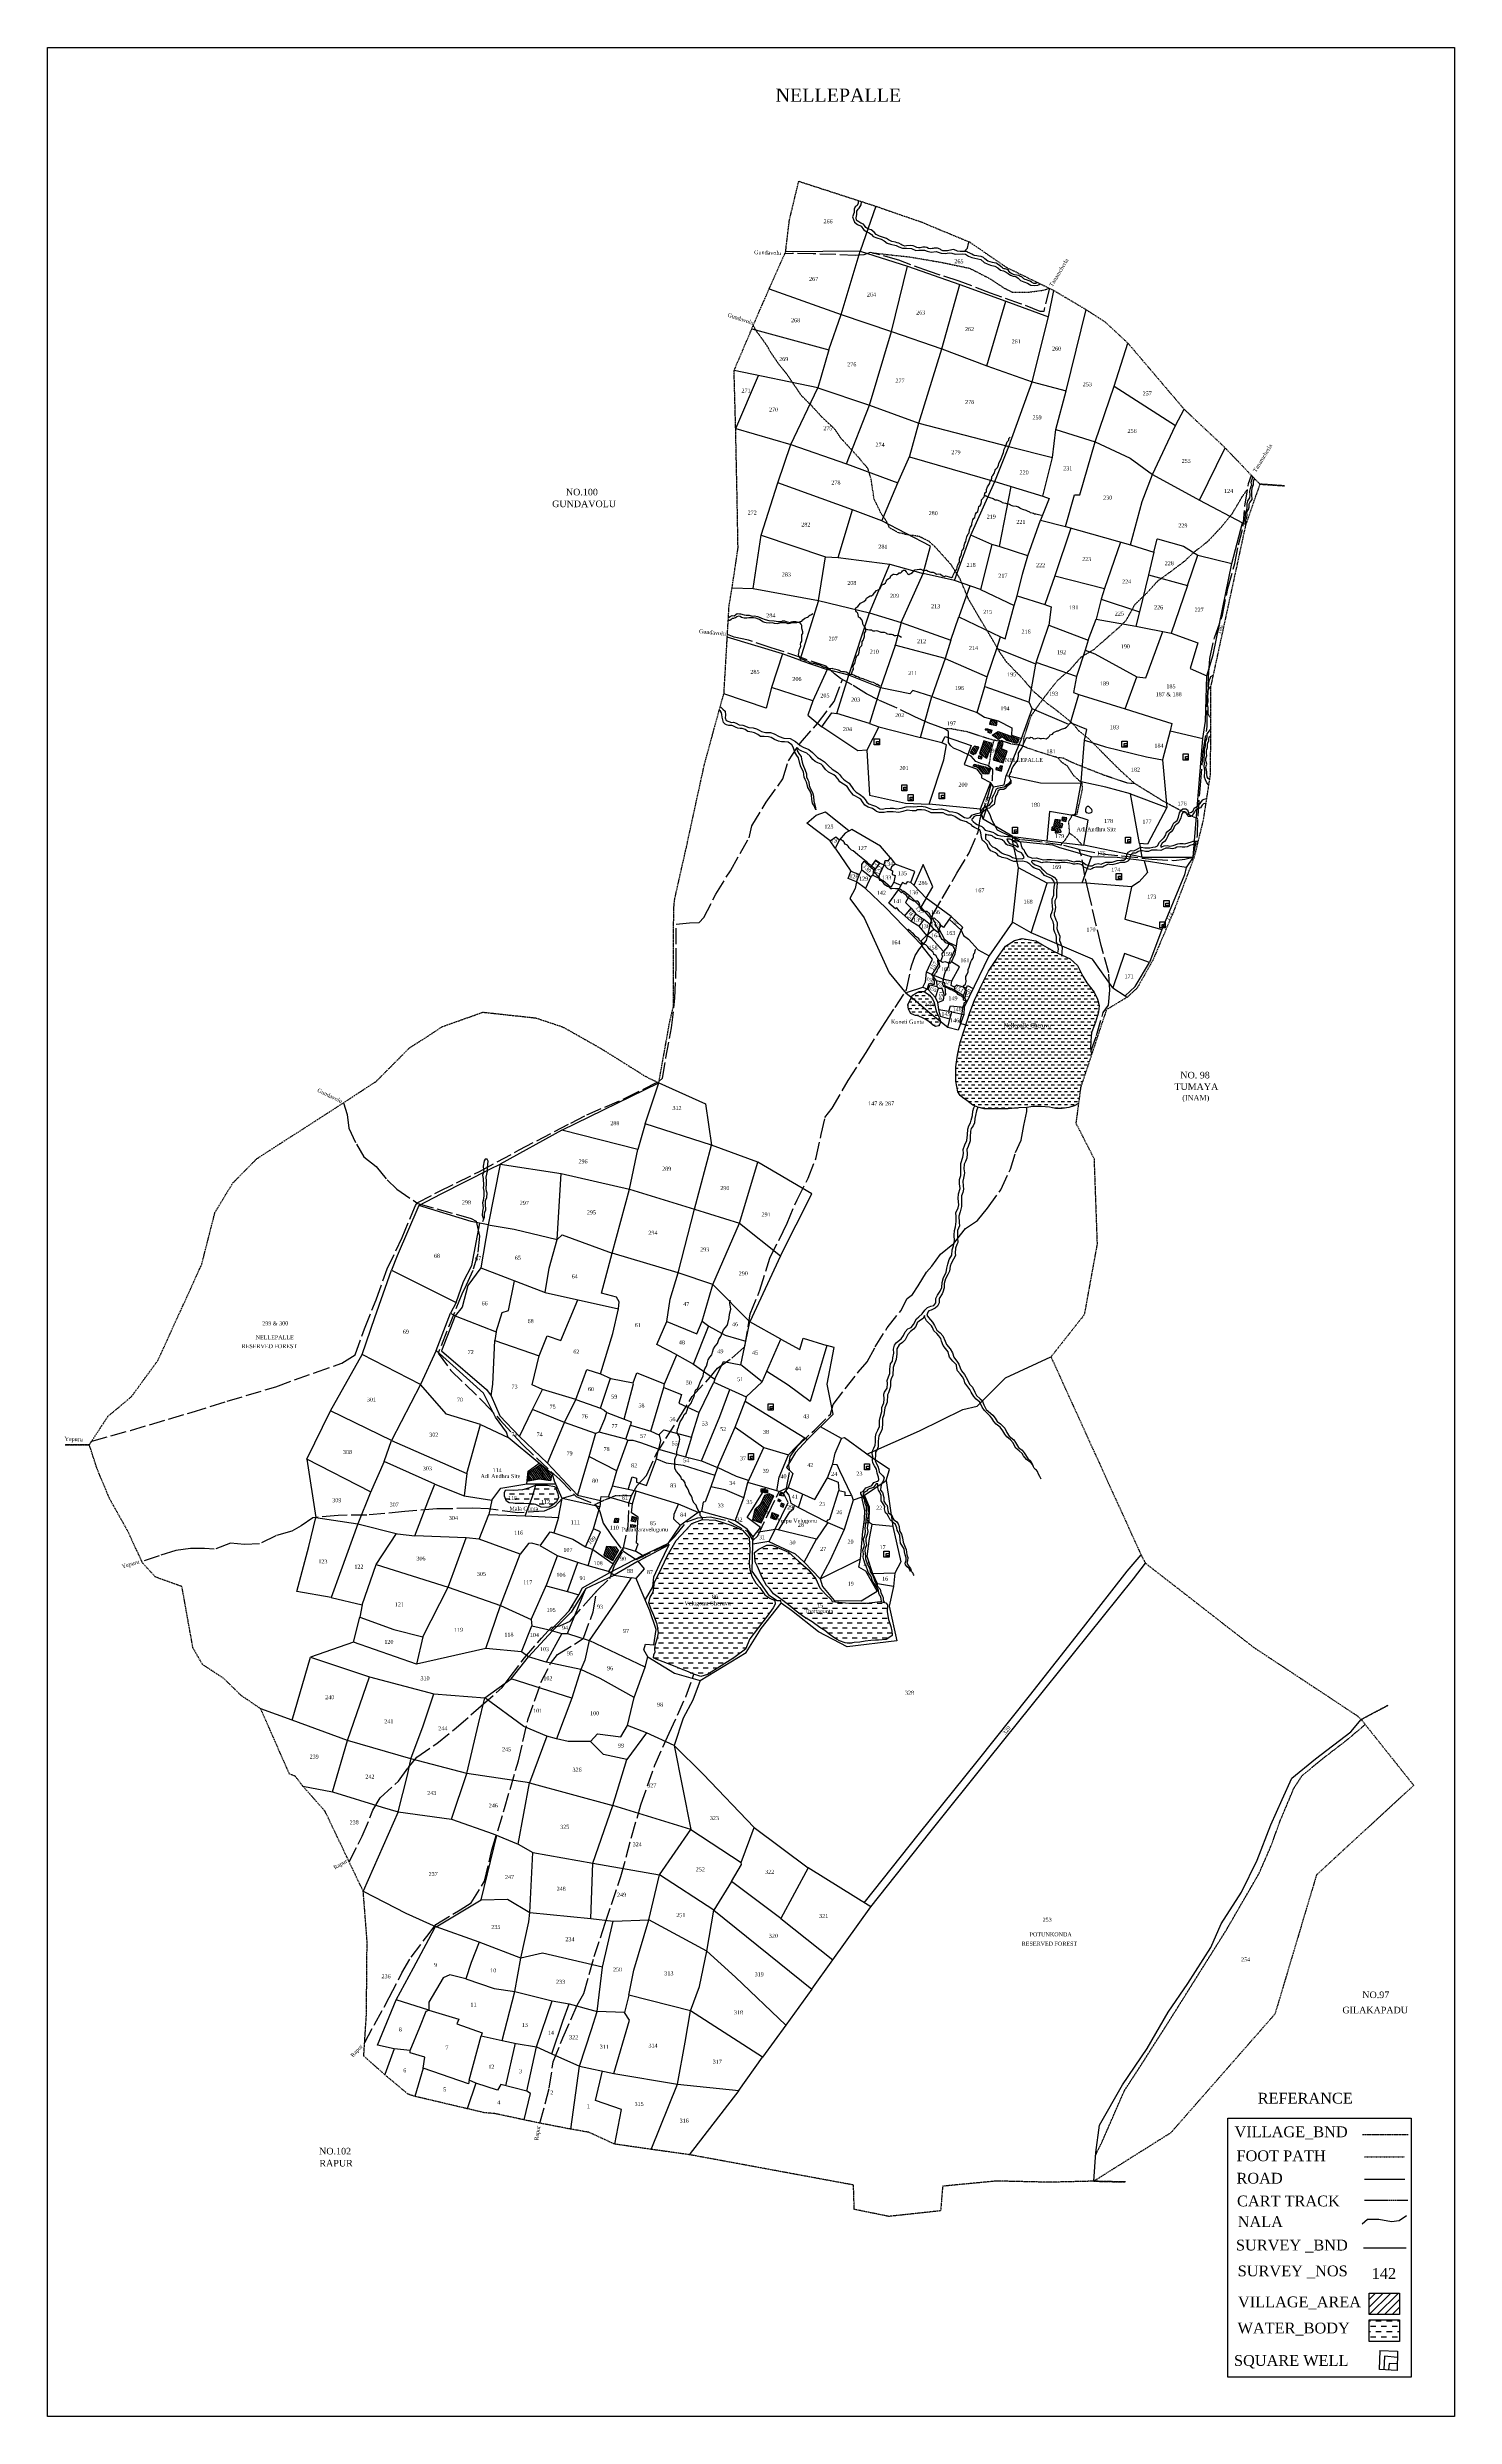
# Model space of a CAD drawing. Header units: millimetres. Extents: x 518 to 1579, y -940 to 848.
import ezdxf

# ---------------------------------------------------------------- set-up
doc = ezdxf.new("R2010")
doc.units = ezdxf.units.MM
doc.header["$MEASUREMENT"] = 0
for name, pattern in [('ACAD_ISO02W100', [15, 12, -3]), ('ACAD_ISO07W100', [3, 0, -3]), ('BORDER', [1.75, 0.5, -0.25, 0.5, -0.25, 0, -0.25])]:
    doc.linetypes.add(name, pattern=pattern)
for name, color, linetype in [('CARTTRACK', 30, 'ACAD_ISO02W100'), ('NALA', 4, 'Continuous'), ('SQUAREWELL', 5, 'Continuous'), ('SURVEY_BND', 7, 'Continuous'), ('SURVEY_NO', 7, 'Continuous'), ('TEXT', 7, 'Continuous'), ('VILLAGE_AREA', 1, 'Continuous'), ('WATER_BODY', 4, 'Continuous')]:
    doc.layers.add(name, color=color, linetype=linetype)
for name, color, linetype, lineweight in [('FOOTPATH', 150, 'ACAD_ISO07W100', 30), ('ROAD', 1, 'Continuous', 25), ('VILL_BOUNDARY', 6, 'BORDER', 30)]:
    doc.layers.add(name, color=color, linetype=linetype, lineweight=lineweight)
doc.styles.get("Standard").update_dxf_attribs({"font": 'TIMES.TTF'})

msp = doc.modelspace()

# ---------------------------------------------------------------- hatches: boundary and pattern name
at = {"layer": 'VILLAGE_AREA'}
h = msp.add_hatch(dxfattribs=at)
h.set_pattern_fill('ANSI31', color=256, scale=10, angle=80, style=0)
h.paths.add_polyline_path([(1234.2, 338.9), (1229.6, 340.4), (1228.5, 337.3), (1233.9, 336.1)])
h.paths.add_polyline_path([(1230.4, 332.7), (1226.2, 333.9), (1225.2, 332.8), (1227.6, 332.6), (1227.4, 331), (1229.5, 330.2)])
h.paths.add_polyline_path([(1235.1, 331.6), (1230.6, 328.8), (1235.4, 325.7), (1238.2, 327.7), (1241.5, 325), (1249.5, 322.7), (1250.6, 326)])
h.paths.add_polyline_path([(1237.7, 318.5), (1238.9, 322.9), (1238, 324.6), (1237.1, 324.6), (1235, 323.4), (1234.2, 319.9), (1231.2, 310.3), (1238.8, 307.9), (1241.8, 316.8)])
h.paths.add_polyline_path([(1230.5, 322.7), (1224.3, 324.6), (1221.1, 315.1), (1226.5, 311.6)])
h.paths.add_polyline_path([(1220.5, 319.9), (1217.3, 320.6), (1215.9, 319.4), (1214, 315.6), (1216.3, 314.2), (1217.2, 315), (1218.3, 315)])
h.paths.add_polyline_path([(1223, 312.6), (1220.5, 313.2), (1219.9, 311.5), (1222.6, 311.1)])
h.paths.add_polyline_path([(1225.2, 305.1), (1217, 307.1), (1216.3, 305.4), (1219.9, 304.4), (1223.9, 299.8), (1227.8, 299.4), (1229.2, 303.4)])
h.paths.add_polyline_path([(1238.4, 305.4), (1236.6, 305.7), (1235.7, 303.7), (1233.6, 304.6), (1233.3, 303.1), (1237.7, 301.8)])
h.paths.add_polyline_path([(1282, 264.7), (1278, 265.2), (1276.9, 260.5), (1281.4, 259.1), (1283.1, 259.2), (1283.8, 261.9), (1281.3, 262.4)])
h.paths.add_polyline_path([(1281.9, 257.7), (1275.7, 259.6), (1275.2, 257.3), (1278, 257.1), (1278.3, 254.9), (1282.7, 255.7)])
h.paths.add_polyline_path([(1286.8, 266.5), (1283.4, 267), (1283, 264.6), (1286, 263.8)])
h.paths.add_polyline_path([(1239.2, 307.9), (1268.6, 307.9), (1268.6, 312.5), (1239.2, 312.5)], flags=9)
h.paths.add_polyline_path([(1226.9, 315), (1235.1, 315), (1235.1, 319.6), (1226.9, 319.6)], flags=9)
h = msp.add_hatch(dxfattribs=at)
h.set_pattern_fill('ANSI31', color=256, scale=10, angle=80, style=0)
h.paths.add_polyline_path([(898.1, -229.9), (889.7, -221.5), (881.5, -227.2), (880.1, -234.3), (889.1, -232.6), (897.4, -233.9)])
h.paths.add_polyline_path([(948.6, -286.5), (946.8, -283.9), (939.6, -283.4), (937.5, -290), (944.3, -294.1)])
h.paths.add_polyline_path([(961.4, -267.3), (958, -266.8), (958, -268.8), (961, -269.1)])
h.paths.add_polyline_path([(962.3, -261.8), (958.7, -260.9), (958.1, -264.2), (961.4, -264.8)])
h.paths.add_polyline_path([(948.6, -262.3), (946.2, -262), (945.4, -265.5), (948.3, -265.5)])
h.paths.add_polyline_path([(1065.9, -245.2), (1062.2, -243.7), (1058.8, -245.1), (1055.8, -251.6), (1051.4, -255.5), (1049.6, -263.4), (1056.2, -265.6)])
h.paths.add_polyline_path([(1069.2, -259.9), (1064.5, -257.8), (1063.5, -261.8), (1067.1, -263.5)])
h.paths.add_polyline_path([(1073.7, -251.6), (1071.3, -250.8), (1070.8, -253), (1072.8, -253.8)])
h.paths.add_polyline_path([(1069.4, -247.5), (1069, -249.3), (1070.5, -249.8), (1071.2, -248.7)])
h.paths.add_polyline_path([(1072.6, -243.6), (1070.7, -243.3), (1070.1, -244.9), (1073.1, -245.5)])
h.paths.add_polyline_path([(884.4, -230.6), (892.5, -230.6), (892.5, -226), (884.4, -226)], flags=24)
h.paths.add_polyline_path([(1056.4, -259.2), (1062.3, -259.2), (1062.3, -254.6), (1056.4, -254.6)], flags=24)
h = msp.add_hatch(dxfattribs=at)
h.set_pattern_fill('ANSI31', color=256, scale=32.559513, angle=180, style=0)
h.set_pattern_definition([(225, (-698.0992, -2420.338), (2.8778815, -2.8778815), [])])
h.paths.add_polyline_path([(1515, -847.1), (1515, -863.3), (1537.9, -863.3), (1537.9, -847.1)])
at = {"layer": 'WATER_BODY'}
h = msp.add_hatch(dxfattribs=at)
h.set_pattern_fill('DASH', color=256, scale=20, style=0)
h.paths.add_polyline_path([(1309.9, 129.6), (1307.4, 135), (1301.9, 141.9), (1298.9, 146.9), (1295, 155), (1289.4, 160.2), (1277.3, 165.5), (1268.4, 170.7), (1263.5, 173.6), (1253.1, 175.5), (1247.3, 173.8), (1240.7, 169.7), (1235.2, 162), (1227.7, 150.7), (1222.7, 140.7), (1217.2, 129), (1213.6, 119.5), (1209.6, 106.9), (1206.3, 96.9), (1204.5, 87.4), (1203.2, 78.5), (1203.1, 67.7), (1204.7, 59.7), (1206.5, 56.9), (1208.1, 55.4), (1211.5, 53.1), (1216, 49.7), (1219.8, 48.1), (1224.6, 46.8), (1230.2, 46.8), (1242.5, 46.8), (1250.7, 47.5), (1256.6, 47.9), (1261.1, 48.7), (1264.1, 48.7), (1267.5, 48.6), (1273.8, 48.1), (1278.2, 47.2), (1283.4, 47.1), (1288.4, 47.9), (1292.5, 49.1), (1295.7, 50.8), (1297.3, 63.1), (1305.5, 87.9), (1304.7, 92.5), (1304.9, 98.3), (1305.4, 104.2), (1308.6, 112.3), (1310.7, 119.8), (1311.2, 124.8)])
h.paths.add_polyline_path([(1171.1, 129.6), (1169.5, 130.9), (1168.8, 129.4), (1167, 125.5), (1167.4, 122.2), (1168.1, 120.6), (1169.2, 118.7), (1171.9, 117.5), (1175.1, 116.8), (1178, 115.6), (1180.5, 114.4), (1183.1, 112.5), (1185.9, 109.9), (1187.9, 109), (1190.5, 109.5), (1190.8, 110.5), (1191.4, 111.5), (1191.4, 112.8), (1183.6, 119)])
h.paths.add_polyline_path([(1185.5, 130), (1183.3, 132.6), (1179.2, 135.5), (1175.5, 135.3), (1173.4, 134.5), (1170.1, 132.3), (1169.5, 130.9), (1171.1, 129.6), (1183.6, 119), (1191.4, 112.8), (1191.4, 113.5), (1190.8, 115.2), (1189.6, 117.8), (1188.2, 120.6), (1186.7, 127.1)])
h.paths.add_polyline_path([(1238.2, 106.5), (1274.9, 106.5), (1274.9, 112.5), (1238.2, 112.5)], flags=24)
h.paths.add_polyline_path([(1179, 123.2), (1187.1, 123.2), (1187.1, 127.6), (1179, 127.6)], flags=24)
h = msp.add_hatch(dxfattribs=at)
h.set_pattern_fill('DASH', color=256, scale=30, style=0)
h.paths.add_polyline_path([(1154, -343.9), (1152.2, -338.6), (1151.3, -332.9), (1151.6, -327.6), (1150.2, -326), (1146.2, -325), (1135.5, -326.2), (1122.5, -326.4), (1109.9, -325), (1109.1, -323.5), (1104.7, -319.5), (1100.4, -314.8), (1097.4, -307.9), (1091.9, -301), (1084.3, -294.6), (1076.9, -287.7), (1064.6, -282.5), (1060.4, -282.5), (1054.6, -285.6), (1051.2, -288.1), (1051.7, -295.2), (1053.5, -298.7), (1057.1, -306.8), (1060.3, -312.9), (1062.5, -315.3), (1065.5, -319.2), (1069.1, -321.8), (1072.5, -324.3), (1078.1, -328.5), (1082.7, -332.4), (1088.5, -336.7), (1094.6, -340.4), (1100.5, -344.7), (1104.2, -347), (1107.6, -349.8), (1111.9, -352.6), (1115.3, -354.7), (1119.5, -356.2), (1123, -356.7), (1126.5, -355.9), (1130.8, -355.8), (1134.6, -355), (1139.1, -354.5), (1142.4, -354.1), (1144.8, -354.2), (1150.6, -353.6), (1152.6, -352.5), (1155, -350.8), (1155.1, -349.9), (1154.9, -347.5)])
h.paths.add_polyline_path([(1060.7, -336.2), (1065.2, -329.9), (1066.9, -327), (1066.6, -324.2), (1062.9, -322.6), (1058.9, -319.9), (1055.2, -314.5), (1052.1, -311.1), (1049.1, -306), (1047.8, -300.8), (1047.2, -296.2), (1047.8, -286.2), (1047.2, -276.9), (1042.1, -271.2), (1033.5, -267.3), (1021.8, -263.6), (1011.9, -263.1), (1003.8, -266.1), (999.1, -271.5), (992.2, -279), (985.2, -290.9), (979.2, -303.7), (975.7, -310.4), (974.8, -317.9), (972.5, -321.8), (971.5, -326.1), (973.3, -331.1), (975.3, -335.7), (977.7, -342.2), (978.8, -348.6), (978, -352.4), (976.2, -358), (976.1, -361.3), (976.2, -363.1), (975.2, -365.3), (975.1, -367.5), (977, -368.5), (982.2, -370.6), (988.8, -373.2), (997.4, -376.7), (1000.1, -377.6), (1005.4, -380), (1010.8, -381.7), (1015.7, -380.1), (1026.1, -373.7), (1035.6, -367.5), (1044.3, -361.1), (1047.7, -353.3)])
h.paths.add_polyline_path([(902.9, -243.4), (901.7, -241), (901.1, -238.7), (900.2, -238.1), (895, -237.1), (889.3, -237.3), (886.2, -237.2), (883.8, -245.8), (881.7, -251.3), (882.7, -251.4), (886.1, -251.9), (890.2, -253.8), (894.1, -254.1), (896.3, -253.7), (898.9, -252.3), (901.7, -249.7), (903.2, -246.5)])
h.paths.add_polyline_path([(883.8, -245.8), (886.2, -237.2), (886, -237.2), (880.9, -239.3), (876.3, -240.4), (869.3, -241), (863.7, -240.7), (862.5, -242.6), (862.5, -245.6), (864, -249.2), (866, -250.6), (869.2, -250.9), (870.6, -251.1), (877.1, -251), (881.7, -251.3)])
h.paths.add_polyline_path([(1087.8, -335.7), (1111, -335.7), (1111, -329.7), (1087.8, -329.7)], flags=24)
h.paths.add_polyline_path([(1097.7, -330.4), (1103.7, -330.4), (1103.7, -325.8), (1097.7, -325.8)], flags=24)
h.paths.add_polyline_path([(997.3, -329.7), (1033.2, -329.7), (1033.2, -323.7), (997.3, -323.7)], flags=24)
h.paths.add_polyline_path([(1018.4, -323.6), (1024.4, -323.6), (1024.4, -319), (1018.4, -319)], flags=24)
h.paths.add_polyline_path([(889.3, -252.2), (897.5, -252.2), (897.5, -247.7), (889.3, -247.7)], flags=24)
h.paths.add_polyline_path([(864.7, -249.1), (872.8, -249.1), (872.8, -244.5), (864.7, -244.5)], flags=24)
h = msp.add_hatch(dxfattribs=at)
h.set_pattern_fill('DASH', color=256, scale=32.559513, angle=180, style=0)
h.set_pattern_definition([(180, (-698.0992, -2406.6803), (-4.069939, -4.069939), [4.069939, -4.069939])])
h.paths.add_polyline_path([(1515, -867.3), (1515, -883.5), (1537.9, -883.5), (1537.9, -867.3)])

# ---------------------------------------------------------------- linework, layer by layer
at = {"lineweight": 30}
msp.add_lwpolyline([(517.7, 848.1), (1579.5, 848.1), (1579.5, -940.3), (517.7, -940.3)], close=True, dxfattribs=at)
msp.add_lwpolyline([(1408.4, -715.1), (1546.6, -715.1), (1546.6, -910.4), (1408.4, -910.4)], close=True)
at = {"layer": 'CARTTRACK'}
for points in [[(1273.7, 666.2), (1269.4, 648.7), (1266.8, 648.8), (1251.9, 654.6), (1229.3, 662.6), (1205.6, 671.7), (1183.2, 678.8), (1160.1, 687.4), (1140.9, 692.8), (1138.6, 693.2), (1133.8, 691.6), (1127.5, 691.1), (1095.6, 692.2), (1080, 692.6), (1074.1, 692.3)], [(1296.2, 242.7), (1313.3, 239.3), (1328.5, 237.9), (1351.1, 235.2), (1367.5, 234.4), (1375.8, 235.4), (1382.1, 236.9), (1385.5, 253.3), (1385.9, 267.8), (1387.7, 291.2), (1389.7, 316.9), (1392.8, 335.5), (1392.8, 350.4), (1393.8, 373), (1394.3, 379.7), (1394.7, 386.8), (1398.2, 402.4), (1404.3, 419.6), (1408.4, 439.7), (1413.6, 458.6), (1416.4, 472.6), (1420, 486.6), (1421.2, 502.1), (1423.9, 518.9), (1426.1, 525.1)], [(757.1, -657.9), (764.5, -644.3), (775.6, -624), (785.2, -605.4), (792.1, -593.4), (805.7, -575.6), (810.8, -568.8), (829, -557.7), (837.3, -552.5), (847.6, -536.2), (853, -512.4), (862.6, -481.3), (873.1, -445.2), (880.3, -414.4), (890.1, -386.2), (897.4, -371.7), (902.6, -365.1), (917.4, -355.9), (922.1, -352.7), (929.5, -332.9), (932, -317.2), (942, -307.6), (945.6, -297.9), (951.9, -286.8), (955.8, -268.3), (956.5, -250.8), (958.4, -245.1), (962.8, -237.5), (969.7, -229.8), (976.8, -214.4), (984.4, -202.1), (994.2, -186.8), (1004.2, -170.4), (1017.7, -155.8), (1023.2, -149), (1034, -141.3), (1044, -132.6), (1047.9, -108), (1055.3, -90.1), (1062.7, -65.8), (1072.8, -45.8), (1075.8, -39.5), (1083.3, -21.9), (1091.7, -5.5), (1097.8, 10), (1101.5, 27.5), (1104.4, 40.2), (1109.9, 47.4), (1121.9, 68.2), (1135.4, 89.5), (1149.7, 112.1), (1157.3, 123.4), (1165.9, 136.8), (1169.7, 154.8), (1172.5, 162.7), (1175.8, 167.6), (1181, 173.8), (1183.3, 183.3), (1185.8, 193.5), (1192.8, 205.5), (1204, 224.7), (1213.2, 240.1), (1219.9, 255.8), (1221.6, 265.8), (1226.4, 280.1), (1230.9, 295.3), (1231.1, 302.7), (1227.3, 306), (1222, 307.4), (1218.3, 309), (1214.8, 313), (1206.4, 317), (1201.4, 319.1), (1199.1, 321.1), (1197.5, 323.4), (1197.6, 331.6), (1194.6, 333.8), (1189.8, 335.4), (1182.3, 338.3), (1172.2, 342.7), (1156.6, 350.4), (1145.1, 355.3), (1135.8, 360.2), (1124.9, 366.9), (1116.1, 371.8), (1111.5, 375.3), (1105.2, 380.9), (1087.8, 387), (1063.9, 394.9), (1046.6, 400.5), (1035.9, 402.8), (1030.8, 404.9)], [(551.1, -203.9), (580.3, -195.9), (626.1, -182.3), (653.2, -173.9), (690.1, -162.9), (719.3, -152.3), (739.8, -145.2), (749.8, -138.8), (756.9, -119.1), (765.7, -97.2), (774.1, -73.8), (785.4, -50.3), (793.3, -30.8), (795.4, -26), (796.8, -24.2), (813, -15.6), (843.8, -0.4), (873.6, 15.8), (912.5, 36.1), (924.6, 42.2), (953.6, 54.8), (979.3, 67.8), (981.8, 70.1), (984.3, 85.3), (988.6, 108.1), (991.2, 130.3), (992.2, 156.2), (992.1, 186.3), (1002.1, 187.3), (1009.4, 187.4), (1012.9, 191.3), (1022, 208.9), (1033, 226.5), (1047.1, 251.5), (1049.1, 260.5), (1060, 278.3), (1072.6, 296), (1076.8, 309.6), (1085.8, 323.1), (1098.8, 337.7), (1111.3, 354.4), (1117.7, 370.9)], [(1305.1, 90.2), (1309.3, 102.2), (1314.3, 119.6), (1318.2, 125.1), (1319.4, 136.5), (1318.5, 149.5), (1312.7, 170.2), (1309, 185.6), (1303.8, 208.7), (1300.4, 223), (1297.9, 237.6), (1296.2, 242.7), (1283, 246), (1264.7, 248.6), (1251.8, 249.9), (1244.3, 252.5), (1234.6, 257.3), (1230.2, 265.1), (1229.1, 268.7), (1225, 276)], [(741.2, 51.5), (743.8, 42.6), (745, 32.2), (750.8, 20.3), (756.4, 10.5), (765.7, 3.3), (774, -6.7), (781.3, -13.8), (797.2, -24.5), (837.5, -35.9), (841.1, -38), (843.7, -49.3), (842.4, -62.7), (838.6, -75.2), (833.7, -86.2), (830.3, -93), (812.5, -137.6), (822.1, -150.6), (846.5, -174.2), (859.4, -188.1), (875.8, -206.3), (904.2, -233), (916.6, -245.7), (931, -251.7), (934.6, -257.2), (937.1, -265.8), (943.2, -275.3), (951.9, -286.8), (962.1, -293.4), (984.7, -282.2), (990.8, -276.2), (1000.2, -264.8), (1008.4, -261.9), (1017.7, -261), (1031, -264.1), (1046, -272.2), (1049.9, -278.9), (1053.6, -275.5), (1061.4, -259.2), (1067.7, -246.3), (1069.9, -241.9), (1075.4, -239.4), (1077.9, -226.4), (1077.1, -222.4), (1078.1, -215.5), (1083.6, -207.8), (1096.5, -195.6), (1108.6, -183.5), (1110.5, -176.3), (1129.5, -151.8), (1136.3, -144.2), (1142.3, -132.9), (1151.2, -118.5), (1161.5, -105.7), (1166.4, -96.4), (1170.4, -93.3), (1174.7, -86.8), (1180.9, -76.5), (1185.1, -72), (1191.5, -62.9), (1201.7, -54.7), (1206.7, -48.3), (1210.3, -43.4), (1219.5, -37.4), (1227.1, -28.2), (1237.1, -14.2), (1244.4, 1.4), (1248.2, 14), (1252.4, 23.3), (1254.5, 34.2), (1256.6, 44.9), (1256.6, 47.9)], [(915.5, -244.6), (906.2, -247.2), (900.5, -253.2), (892.4, -256.9), (872.7, -258.2), (850.4, -255.2), (838.6, -254.7), (811.4, -255.2), (787.3, -257.1), (758.8, -259.8), (737, -260), (718, -261.8), (709.1, -267.8), (702.1, -271.9), (690, -275.5), (677.7, -281.5), (666.3, -281.9), (655.9, -281), (643.6, -285.6), (636.2, -285.1), (625.7, -284.9), (614.6, -286.6), (602.1, -290.5), (589, -294.9)], [(745.3, -521.5), (755.3, -502.1), (763.3, -482.5), (768.7, -473.1), (782.6, -460.6), (789.8, -450.6), (796.5, -442.6), (811.5, -432.1), (826.1, -420.5), (844.9, -403.7), (860.9, -390), (866.1, -382.8), (877.7, -367.6), (890.6, -352.8), (898.1, -344.3), (904.3, -343.3), (912.1, -339.9), (923.9, -326.3), (932, -317.2)], [(889.3, -718.8), (896.4, -692.1), (899.3, -672.6), (906.5, -654.5), (917.5, -629.8), (922.4, -620.9), (930.2, -593.1), (938.5, -567.9), (950.4, -532.6), (958.4, -502.9), (965.5, -478.4), (976, -448.6), (986.8, -424.5), (999.3, -397.1), (1005.4, -380)]]:
    msp.add_lwpolyline(points, dxfattribs=at)
at = {"layer": 'CARTTRACK', "ltscale": 0.1}
msp.add_lwpolyline([(1511.5, -777), (1544.4, -777)], dxfattribs=at)
at = {"layer": 'FOOTPATH', "ltscale": 0.002}
for points in [[(1139.7, 693), (1168.2, 689.9), (1192.9, 685.7), (1213.7, 681.3), (1228.5, 673.7), (1239.5, 666.5), (1245.8, 663.3), (1258.5, 663.3), (1268.9, 664.8), (1273.7, 666.2)], [(1385.8, 265.9), (1382.6, 267.1), (1370.2, 273.3), (1359, 279.4), (1344, 288.7), (1338.2, 292.3), (1326.2, 303.2), (1315.6, 313.9), (1310.7, 318.9), (1304.2, 325.4), (1296.3, 331.8), (1291.2, 337.7), (1278.3, 348.3), (1272.6, 352.4), (1262.1, 361.6), (1253.6, 371.5), (1241.4, 384.1), (1236.4, 391.4), (1231.3, 400.2), (1221.5, 416.6), (1212.6, 431.8), (1206.3, 447), (1199.5, 457.7), (1188, 470.5), (1183, 475.1), (1175.6, 478.8), (1171.7, 479.5), (1168.8, 479.6), (1159.6, 481.8), (1153.1, 485.4), (1151, 490.2), (1146.9, 496), (1141.4, 507.3), (1139.2, 522.4), (1136.9, 530), (1129.7, 538.6), (1122.1, 546.9), (1116.6, 552.8), (1111.8, 559.9), (1102.6, 568.5), (1094.3, 577.5), (1086.6, 585.3), (1076, 600.9), (1069.3, 609.4), (1062.7, 619), (1061.6, 621.5), (1056.3, 629), (1052.7, 633.9), (1050.3, 638.1)], [(1298.4, 246.1), (1293.7, 251.4), (1289, 254.9), (1288.3, 263.9), (1290.4, 267.1), (1290.9, 269.1), (1294.6, 269.2), (1298.7, 288.2), (1298.5, 292.5), (1292.2, 298.3), (1287.2, 305.7), (1283.3, 308.2), (1280, 311.9), (1262.9, 317.2), (1257.7, 319), (1253.8, 320.5), (1254.7, 327.6), (1260, 343.4), (1265, 350.8), (1271.1, 359.1), (1280.5, 370.8), (1289.5, 378.5), (1297.8, 388), (1307.4, 393.7), (1326.4, 410.4), (1331.9, 415.9), (1338.3, 427.6), (1347.6, 436.6), (1355.6, 445.4), (1365.2, 452.4), (1376.3, 460.7), (1382.5, 466.8), (1393.4, 475.3), (1404.1, 486.7), (1411.5, 495.8), (1419.3, 509), (1423.1, 514.3)], [(1253.8, 320.5), (1252.5, 321.2), (1244.9, 322.2), (1238, 324.6), (1233.6, 324.7), (1226.6, 326.5), (1220.7, 328.4), (1211.8, 331.4), (1200, 333.6), (1194.6, 333.8)], [(1228, 305.4), (1229, 310.6), (1229.7, 316.6), (1232, 325.1)], [(1338.2, 292.3), (1333, 292.6), (1315.6, 298.4), (1300.8, 304.2), (1290.7, 308.3), (1284.1, 311.6), (1280, 311.9)], [(1282.2, 246.1), (1285.8, 250), (1288, 253.5), (1289, 254.9)], [(931, -251.7), (936.2, -249.1), (946.2, -245.1), (953.5, -244.8), (958.4, -245.1)], [(1308.6, -742.9), (1313.5, -732.8), (1330.3, -694.3), (1341, -677.9), (1366.9, -637.3), (1388.2, -603.3), (1407, -573.4), (1431.9, -530.4), (1441, -509.5), (1448.2, -489.8), (1458.2, -466), (1464.6, -456.2), (1482.4, -441.7), (1498.1, -429.6), (1512, -417.9)]]:
    msp.add_lwpolyline(points, dxfattribs=at)
at = {"layer": 'FOOTPATH', "ltscale": 0.01}
msp.add_lwpolyline([(1511.6, -744.1), (1541.8, -744.1)], dxfattribs=at)
at = {"layer": 'NALA'}
for points in [[(1129.5, 732.4), (1129.4, 730.4), (1128.7, 728.8), (1127.1, 727.7), (1126.5, 726), (1126.3, 723.4), (1125.1, 720.2), (1125.8, 718.1), (1126.6, 716.2), (1129, 714.5), (1131.6, 713), (1133.4, 710.6), (1135.4, 709.1), (1137.8, 708.2), (1139.5, 706.8), (1140.7, 705.4), (1143.5, 704.2), (1146.9, 703.3), (1149, 702.1), (1151.3, 700.2), (1153.7, 699.5), (1158, 698.4), (1160, 697.6), (1162.9, 696.6), (1166, 696.4), (1169.6, 696.2), (1172.9, 694.8), (1175.3, 694.9), (1179.4, 694.9), (1181.4, 694.3), (1184.4, 693.6), (1188.4, 693.9), (1192.1, 692.8), (1195, 692.5), (1198, 693), (1200, 692.8), (1202.7, 691.9), (1208.1, 692.2), (1210.3, 691.9), (1212.8, 690.5), (1215.2, 689.4), (1219.7, 688.4), (1222.1, 687.9), (1224.4, 685.8), (1226.7, 684.7), (1229.4, 683.7), (1232.6, 683), (1234.9, 681.7), (1236.9, 679.9), (1239, 679.3), (1241.2, 678.5), (1242.5, 677.3), (1244.4, 676.2), (1246.4, 675.4), (1248.3, 675), (1250.1, 673.9), (1251.9, 672.2), (1254.5, 671), (1257.3, 670.2), (1259.8, 668.5), (1262.3, 668.4), (1264.9, 668.7), (1265.9, 669.1), (1266.8, 669.6)], [(1264.6, 670.6), (1263.6, 669.9), (1262, 669.9), (1260.2, 670.8), (1259.3, 671.6), (1257.6, 672.2), (1256.5, 672.6), (1255.5, 672.8), (1254.4, 673.4), (1253.1, 674.5), (1251.4, 675.5), (1250.6, 675.8), (1247.4, 676.5), (1245.4, 677.2), (1243.9, 678.1), (1243.4, 679), (1242.5, 680.2), (1240.4, 680.9), (1239.7, 680.9), (1238.9, 681.2), (1238.3, 681.7), (1237.2, 682.7), (1236.1, 683.5), (1234.3, 684.6), (1233.5, 685.1), (1232, 685.4), (1230.7, 685.6), (1227.3, 686.7), (1225.1, 688.5), (1223.9, 689.5), (1222.2, 690.2), (1220.2, 690.5), (1218.9, 690.6), (1217.3, 690.9), (1216.5, 691.3), (1215.1, 692.1), (1213.8, 692.7), (1211.9, 693.5), (1211.1, 693.9), (1209.3, 694.1), (1208, 694), (1206.5, 694), (1204.4, 694.3), (1203.4, 694.8), (1201.4, 695.4), (1200.2, 695.3), (1196.8, 694.6), (1194.9, 694.4), (1193.4, 694.6), (1191.9, 695.3), (1191.2, 695.7), (1189.3, 696.4), (1187.8, 696.5), (1186.8, 696.5), (1185.9, 696.3), (1185.2, 696.2), (1184.2, 696), (1182.5, 696.2), (1181.2, 696.9), (1179.9, 697.3), (1178.1, 697.2), (1176.3, 696.8), (1175, 696.8), (1173.7, 697), (1172.1, 697.8), (1171, 698.2), (1168.7, 698.6), (1165.9, 698.2), (1164.6, 698), (1163.4, 698.4), (1162.7, 698.9), (1161.8, 699.4), (1160, 700.2), (1158.9, 700.6), (1157.7, 701), (1154.9, 701.5), (1153.8, 702.1), (1152.2, 702.9), (1150.7, 703.9), (1147.8, 704.9), (1145.6, 705.6), (1144.4, 706.1), (1143.1, 706.9), (1141.4, 708.7), (1139.2, 710.3), (1137.5, 710.8), (1136, 711.5), (1135.3, 712.2), (1134.3, 713.5), (1133.4, 714.6), (1131.5, 715.5), (1130, 716.3), (1128.6, 717.1), (1128.1, 717.7), (1128, 719.3), (1128.4, 722), (1128.4, 723.4), (1128.4, 724.4), (1128.8, 725.2), (1129.4, 726), (1130.1, 726.7), (1131, 727.9), (1131.6, 729.3), (1132, 731.6)], [(1210.2, 694), (1210.5, 695.1), (1211.4, 695.9), (1211.9, 696.5), (1212.1, 697.7), (1212.5, 698.9), (1212.7, 700), (1213, 700.8), (1213.1, 701.3)], [(1124.3, 374.6), (1124.7, 376), (1125.2, 377.5), (1125.9, 378.7), (1125.7, 380.5), (1126, 381.7), (1126.9, 383.1), (1127.5, 385.2), (1127.9, 387.4), (1128.5, 388.7), (1129.6, 389.8), (1130.1, 391.6), (1130.7, 395), (1132.1, 396.7), (1132.5, 398.2), (1132.5, 399.5), (1133.4, 400.9), (1133.8, 401.9), (1134.2, 403.5), (1134.2, 405.3), (1134.3, 405.9), (1135.1, 407.3), (1135.1, 408.3), (1134.8, 410.1), (1134.2, 410.8), (1133.7, 411.6), (1133.3, 412.3), (1132.9, 413.3), (1132.7, 414.9), (1132.2, 416), (1131, 417.5), (1129.7, 418.1), (1129.6, 418.6), (1129.1, 420.9), (1128.2, 421.9), (1127.7, 422.7), (1127.4, 423.9), (1127.6, 425.1), (1129.1, 426), (1130.2, 427.4), (1131.1, 428.5), (1132.7, 429.3), (1133.8, 429.8), (1135.1, 431), (1135.8, 432.3), (1137.2, 433.3), (1138.6, 434.1), (1139.6, 434.2), (1140.7, 435.2), (1141.8, 436.3), (1143.2, 438.1), (1144.4, 438.7), (1145.7, 439.4), (1146.2, 440), (1146.5, 440.8), (1146.9, 441.5), (1147.9, 442.7), (1148.7, 443), (1150, 443.8), (1150.4, 444.3), (1150.9, 445.5), (1150.9, 445.9), (1152.1, 446.8), (1153.5, 447.7), (1154.2, 449.1), (1155, 450), (1155.9, 450.4), (1156.5, 450.4), (1158, 450.2), (1158.8, 450.2), (1159.2, 450.5), (1160, 451.3), (1160.2, 451.4), (1160.7, 451.5), (1161.5, 451.5), (1162, 451.9), (1162.4, 452.2), (1162.9, 452.9), (1163.6, 453.5), (1164.7, 453.5), (1165.7, 452.2), (1166.2, 451.7), (1166.6, 450.8), (1166.8, 450.6), (1167.6, 450), (1168.1, 450.5), (1169.2, 451), (1170.5, 451.7), (1172.3, 453.6), (1173.9, 453.9), (1175.7, 454.1), (1176.8, 454.1), (1178.2, 453.5), (1179.3, 453.3), (1180.2, 453.5), (1180.9, 453.5), (1182.2, 452.8), (1184.2, 451.9), (1186, 451.9), (1187.6, 451.1), (1188.5, 450.4), (1190.3, 450.6), (1191.5, 450.4), (1193.1, 449.2), (1194.5, 448.7), (1195.3, 449.1), (1196.3, 449), (1198.2, 448.3), (1199.9, 447.9), (1200.9, 448.8), (1201.2, 449.8), (1202.3, 452.1), (1203.8, 454.3), (1204.1, 455.2), (1204.1, 456.3), (1204.6, 457.3), (1205.2, 458.5), (1205.8, 459.5), (1205.9, 460.7), (1205.9, 461.6), (1206.1, 462.7), (1207, 464.1), (1207.3, 465.8), (1207.7, 467.2), (1208, 468.2), (1209.2, 469.8), (1209.5, 472), (1209.9, 473.9), (1210.7, 475.2), (1211, 476.6), (1211.3, 478.6), (1212.4, 480.8), (1213.2, 481.6), (1213.5, 484), (1214.2, 485.9), (1215.2, 487.3), (1215.3, 488.5), (1216, 491.4), (1216.7, 492.8), (1217.4, 493.3), (1217.6, 494.6), (1218, 495.7), (1218.7, 496.9), (1219.6, 497.8), (1220.1, 500), (1220.5, 501.4), (1221.4, 502.3), (1222.2, 503.6), (1222.5, 505.2), (1222.6, 506.6), (1224.4, 508.8), (1224.8, 509.8), (1224.9, 511.1), (1224.9, 511.8), (1226.3, 512.7), (1226.3, 514.4), (1227.1, 516.4), (1228.5, 518.5), (1228.8, 519.3), (1229.1, 520.4), (1229.7, 521.3), (1230.1, 522.1), (1230.3, 522.9), (1230.3, 524.2), (1231, 525), (1232.4, 527), (1232.8, 529), (1233.4, 529.8), (1234.6, 531), (1235.2, 532.8), (1235.5, 534), (1237.3, 537.7), (1238, 539.8), (1238.7, 541), (1239.1, 542.3), (1239.5, 544.7), (1240.3, 546.3), (1240.8, 547.1), (1241.2, 548.1), (1241.6, 549.6), (1241.9, 550.4), (1243, 551.7), (1243.2, 552.8), (1243.9, 553.6), (1244.2, 554)], [(1427, 524.1), (1426.4, 521.8), (1425.8, 519.7), (1426.1, 517.6), (1425.4, 516), (1424.8, 513.1), (1424.9, 510.1), (1424.7, 508.1), (1423.2, 505.8), (1422.7, 503.5), (1422.8, 500.4), (1422.2, 498.2), (1421.4, 496.4), (1421.5, 493.7), (1420.8, 491.8), (1421.2, 489.6), (1422.1, 488.4)], [(1422.4, 489.4), (1421.6, 490.8), (1422.7, 493.4), (1422.9, 495), (1422.8, 497.2), (1424, 499.2), (1424.4, 501), (1424.4, 503.4), (1424.9, 504.5), (1426.6, 506.8), (1426.5, 510.3), (1426.4, 512.8), (1426.8, 515.5), (1427.3, 516.8), (1427.6, 518.2), (1427.7, 520.4), (1427.9, 521.2), (1428.4, 522.7)], [(1267.7, 494.6), (1265.6, 495.2), (1263.6, 495.6), (1262.4, 495.6), (1261.7, 496.2), (1260.7, 496.5), (1259.4, 496.8), (1258.9, 497.2), (1257.1, 498.1), (1256.2, 498.6), (1253.7, 499.3), (1252.5, 499.7), (1251.4, 500.3), (1250.5, 500.9), (1249.6, 501.3), (1248.8, 501.5), (1246.4, 501.8), (1245.6, 502.1), (1244.4, 502.6), (1243.5, 503.1), (1242.8, 503.3), (1241.7, 503.6), (1240.9, 503.7), (1239.3, 504), (1238.3, 504.4), (1237.9, 504.8), (1236.4, 505.6), (1234.4, 506.2), (1232.9, 506.3), (1231.4, 507.2), (1230.7, 507.6), (1229.8, 507.9), (1229.1, 508.1), (1228.2, 508.4), (1227.1, 508.8), (1226.6, 509), (1226.3, 509.2), (1225.8, 509.4), (1225.4, 509.6), (1224.9, 509.6), (1224.8, 509.8)], [(1146.1, 365.9), (1145.1, 366.5), (1144, 367.1), (1143.3, 367.1), (1142.7, 367.6), (1141.1, 368.7), (1139.6, 368.8), (1138, 369.3), (1136.9, 369.8), (1135.8, 370.4), (1134.7, 370.8), (1133.2, 371.5), (1132, 371.6), (1130.7, 372), (1129.6, 372.6), (1128.3, 373.1), (1127.7, 373.3), (1126.6, 374), (1126.1, 374.3), (1124.8, 374.7), (1123.9, 374.6), (1122.9, 374.8), (1121.7, 375.7), (1120.3, 376.4), (1119.2, 376.6), (1117.9, 376.8), (1116.4, 377), (1115.9, 377.2), (1115.2, 377.6), (1114.7, 377.9), (1112.6, 378.4), (1111.2, 378.7), (1110.3, 379.1), (1109.9, 379.2), (1108.8, 379.1), (1108, 378.9), (1107.1, 378.9), (1106.5, 378.9), (1105.9, 379.4), (1105.5, 379.6), (1105.1, 379.9), (1104.4, 380.1), (1103.8, 380.2), (1103.2, 380.2), (1101.8, 381), (1101.6, 381.2), (1100.5, 381.8), (1100, 382), (1099.1, 382.1), (1097.9, 382.4), (1097.3, 382.6), (1096.7, 382.9), (1096.2, 383), (1095.3, 383.1), (1094.3, 383.2), (1093.1, 383.6), (1092.7, 383.8), (1092.2, 384.3), (1090.9, 384.7), (1089.4, 384.9), (1088.4, 385.7), (1087.7, 386), (1086.7, 386.2), (1086.2, 386.5), (1085.6, 386.9), (1085.1, 387.8), (1084.7, 388.7), (1084.3, 389.7), (1084.8, 391.8), (1084.9, 393.2), (1085.7, 394.8), (1086.1, 396.1), (1086, 397.5), (1086.1, 398.6), (1086.8, 399.9), (1086.8, 401.9), (1086.9, 403.2), (1086.9, 404.7), (1087.6, 405.7), (1087.6, 406.9), (1087.2, 408.6), (1086.9, 410), (1086.8, 411.6), (1086.5, 412.8), (1085.3, 413.9), (1084.2, 413.9), (1083.1, 413.7), (1081.9, 413.7), (1080.5, 413.6), (1079.3, 413.6), (1077.9, 413.1), (1076.7, 413), (1074.8, 413.6), (1073.5, 413.7), (1072.4, 413.6), (1071.3, 413.6), (1068.3, 412.9), (1066.3, 413.3), (1064.7, 413.8), (1062.2, 413.4), (1060, 413.6), (1059, 414), (1057.6, 414.5), (1055, 416.1), (1054.2, 416.5), (1052.2, 417.1), (1050.4, 417.5), (1048.8, 417.5), (1047, 417.6), (1045.3, 417.1), (1043.5, 417.1), (1041.5, 417.7), (1040.5, 418.5), (1039.2, 418.8), (1037.9, 418.2), (1036.9, 417.6), (1035.9, 417.1), (1035.3, 416.9), (1034.4, 416.9), (1033.5, 416.3), (1032.5, 415.4), (1031.8, 415.4), (1031.4, 415.6)], [(1031.5, 417.7), (1032.9, 418.6), (1034.4, 419.3), (1035.8, 418.9), (1037.2, 420), (1038.2, 420.7), (1039.8, 420.5), (1040.6, 420.4), (1043.4, 419.7), (1045, 419.5), (1047.3, 419.5), (1049.4, 418.8), (1051.1, 419), (1053.5, 418.6), (1055.4, 417.8), (1056.6, 417.1), (1059.2, 416.3), (1062, 415.5), (1066, 415.1), (1067.6, 415), (1068.7, 414.8), (1070.1, 414.6), (1071.5, 414.8), (1072.3, 415.2), (1073.8, 415.2), (1075.1, 414.8), (1078.1, 414), (1079, 414.4), (1080.1, 414.7), (1081.5, 414.6), (1082.5, 414.6), (1084.5, 414.1), (1086, 414.6), (1086.8, 415), (1087.6, 415.9), (1089.3, 417.1), (1091.2, 417.9), (1091.9, 418.6), (1092.1, 419.1), (1093, 419.4), (1093.6, 419.7), (1094.2, 420.1), (1095.2, 420.7)], [(1162.2, 402.7), (1160.9, 403.5), (1160.3, 403.9), (1158.8, 404.1), (1157.8, 403.9), (1156.9, 404), (1155.5, 404.7), (1154.6, 405), (1153.7, 405), (1152.7, 405), (1151.8, 405.1), (1151.1, 405.4), (1150.5, 405.9), (1149.2, 406.4), (1148.4, 406.4), (1147.6, 406.3), (1146.9, 406.3), (1145, 407.2), (1143.6, 407.7), (1142.1, 407.4), (1140.7, 407.4), (1140.3, 407.7), (1139.7, 408.1), (1138.9, 408.2), (1137.9, 408.2), (1136.7, 408.5), (1135, 408.9)], [(1395.2, 342.2), (1394.4, 343.1), (1393.6, 344.9), (1393.4, 348.1), (1393.5, 349.8), (1393.1, 352), (1393.5, 354.3), (1393.5, 356.2), (1393.2, 357.7), (1393.2, 358.9), (1393.4, 359.8), (1393.4, 360.9), (1393.4, 361.9), (1393.5, 363), (1394.8, 365.2), (1395.5, 366)], [(1393.5, 363), (1393.7, 365.5), (1393.9, 367.8), (1394.3, 369.3), (1394.6, 370.6), (1394.9, 371.7), (1395.6, 373.2), (1397.3, 374.3)], [(1280.2, 164.3), (1280.7, 167.5), (1280.1, 169.8), (1279, 172.9), (1279.1, 176.2), (1278.9, 177.9), (1277.7, 180), (1277, 182.1), (1277, 185.8), (1276.5, 188), (1275.5, 190.1), (1274.9, 191.5), (1274.9, 193.2), (1275.5, 195.1), (1276.3, 197.5), (1276, 199.8), (1275.7, 202.9), (1275.7, 205.1), (1277, 208.1), (1277.1, 211.1), (1277.4, 214.2), (1277.8, 216.6), (1277.1, 218.8), (1275.6, 220.7), (1271.9, 222.3), (1270.1, 223), (1267.8, 225.7), (1266.3, 227.3), (1263.9, 227.9), (1262, 228.7), (1260.9, 229.6), (1259, 231.6), (1256.6, 233.1), (1253.8, 233.7), (1249.7, 233.5), (1247, 233.5), (1244.4, 234.5), (1241.8, 235.9), (1238, 236.6), (1235.4, 237.9), (1234.4, 239.1), (1233, 240.1), (1230.8, 241), (1229.6, 241.7), (1227.4, 244), (1226.7, 246.4), (1224.7, 248.3), (1223.2, 249.5), (1222.4, 251.7), (1222.1, 255.2), (1221.3, 257.4), (1219.1, 258.3), (1217.3, 259.1), (1215.9, 259.9), (1214.6, 261.4), (1212.3, 262.7), (1211.1, 263.6), (1206.6, 264.8), (1204.2, 266.3), (1202.4, 267.6), (1199.9, 268.4), (1197.4, 268.5), (1195.3, 269.3), (1193.6, 270.2), (1191, 270.4), (1188.4, 270.4), (1184.4, 270.4), (1182.4, 271.4), (1180, 272.3), (1177.1, 272.5), (1174.2, 272.5), (1172.9, 271.8), (1170.2, 271.8), (1166.5, 272.2), (1163.2, 271.2), (1160, 270.5), (1155.9, 271.1), (1151.4, 271), (1149.1, 270.5), (1145.5, 270.5), (1143.3, 271.3), (1141.9, 272.3), (1140.2, 273.6), (1137, 274.5), (1134.5, 276), (1132.6, 278.7), (1131.4, 280.5), (1129.3, 281.8), (1127.5, 282.8), (1125.9, 283.5), (1124.3, 285.4), (1122.9, 287.4), (1121.2, 290.1), (1118.4, 291.8), (1115.7, 293.8), (1114.3, 295.8), (1112.7, 297.8), (1111.1, 298.9), (1109, 300), (1107, 301.1), (1104.8, 303.1), (1102.8, 305.8), (1101.4, 307), (1099.1, 308.1), (1096.9, 309), (1095.2, 310.5), (1093.1, 313.1), (1090.8, 315.3), (1087, 316.9), (1085, 317.8), (1084.2, 318.7), (1083.1, 319.4), (1083.1, 318.6), (1083.5, 317.2), (1085.2, 314.4), (1086.3, 312.9), (1086.7, 310.8), (1087.3, 308.6), (1087.6, 306.7), (1089.5, 302.5), (1090.4, 299.7), (1090.4, 297.4), (1091.4, 295.3), (1092.1, 293.6), (1092.5, 291), (1093.4, 288.4), (1095, 285.7), (1095.7, 282.8), (1095.9, 279.1), (1097, 275.4), (1097.4, 272.6), (1096.8, 274.3), (1095.8, 276.3), (1094.9, 277.6), (1094.5, 280.4), (1094.1, 283.8), (1093.1, 286.7), (1091.5, 289.3), (1090.6, 292.7), (1090.4, 293.5), (1089.5, 295.4), (1088.6, 297.2), (1088.5, 299.3), (1088.2, 301.3), (1086.2, 305), (1085.4, 307.6), (1084.5, 311.8), (1083.2, 313.6), (1081.6, 316.1), (1080.4, 319.8), (1079.3, 321.7), (1076.5, 323.5), (1073.9, 323.9), (1071.6, 323.9), (1069.2, 324.5), (1066.2, 325.7), (1063.9, 327.1), (1061.8, 327.6), (1058.6, 327.9), (1055.7, 328), (1053.7, 329.3), (1051.3, 330.7), (1049.2, 331.2), (1046.2, 331.7), (1044.1, 333.3), (1042, 333.9), (1040.5, 333.9), (1038.6, 334.1), (1037.4, 334.6), (1036.3, 335.1), (1034.9, 336), (1034.2, 336.2), (1033, 336.2), (1031.9, 336.2), (1030, 336.6), (1029.1, 337.1), (1028.2, 337.9), (1027.7, 338.5), (1026.8, 342.4), (1026.6, 344.5), (1026.4, 345.8), (1025.6, 347), (1024.6, 347.8)], [(1025.4, 350.6), (1027.4, 348.5), (1029, 346.9), (1029.4, 343.9), (1029, 341.9), (1029.8, 339.9), (1031.8, 339.1), (1033.9, 338.5), (1035.3, 338.7), (1037.5, 338), (1039.6, 336.7), (1042.4, 336.4), (1046.9, 334.8), (1050.1, 334.4), (1052.6, 333.7), (1054.8, 332.8), (1056.6, 331.7), (1059.6, 330.8), (1063.3, 330.8), (1066, 329.8), (1069.7, 327.8), (1073.4, 326.7), (1078.1, 326.3), (1082.1, 324.2), (1085.6, 321.2), (1087.9, 319.8), (1092.2, 318.1), (1094.9, 315.9), (1096.4, 314.4), (1098.7, 312), (1101.7, 310.2), (1104, 308.7), (1106.9, 306.1), (1109.7, 303.2), (1111.8, 302.1), (1113.8, 300.7), (1115.4, 299.3), (1116.8, 297.2), (1118.3, 295.8), (1119.7, 294.6), (1121.1, 293.8), (1122.7, 292.6), (1126, 287.8), (1127.9, 285.9), (1131.1, 283.9), (1133, 282.4), (1134.8, 280.4), (1136, 278.3), (1137.6, 277.1), (1140.2, 276.1), (1142.6, 275.4), (1144.3, 274.4), (1145.8, 273.2), (1147.8, 273), (1149.8, 273.6), (1153.5, 273.8), (1156.2, 273.9), (1158.7, 273.3), (1161.9, 273.7), (1165.7, 274.8), (1168.7, 275), (1170.9, 274.8), (1177, 275.2), (1180.1, 274.9), (1184.2, 273.3), (1186.6, 272.9), (1192.2, 273.4), (1196, 272.2), (1198.2, 271.2), (1200.8, 271), (1203.1, 270.6), (1205.2, 269.8), (1207.7, 267.9), (1209.6, 266.7), (1212.1, 266.3), (1213.9, 266.8), (1215.3, 268.4), (1216.5, 269.1), (1219.1, 269.8), (1221.4, 270.2), (1223.1, 273.1), (1224.1, 274), (1226.6, 275.2), (1228.3, 275.9), (1229.4, 277), (1230.7, 279), (1230.5, 281.7), (1231.7, 283.8), (1233, 286.4), (1233.2, 287.4), (1233.7, 288.3), (1234.6, 288.8), (1236.5, 289.3), (1239.6, 289.8), (1240.5, 290.5), (1241.6, 291.6), (1243.5, 292.9), (1244.5, 294.1), (1244.5, 294.9), (1244.6, 292.4), (1242.5, 290.8), (1241.5, 290.1), (1240.3, 288.7), (1239.4, 288), (1237.5, 287.9), (1236.6, 287.8), (1235.7, 287.5), (1235.3, 287.2), (1234.9, 286.9), (1234.7, 286.1), (1234.6, 285.4), (1234.4, 284.7), (1233.1, 282.7), (1232.9, 280.8), (1232.1, 276.6), (1230.5, 275.5), (1229.6, 274.7), (1228.4, 273.8), (1226.2, 273.5), (1225, 272.4), (1223.1, 270.4), (1222.2, 269.2), (1221.3, 268.2), (1218.3, 268), (1216.9, 267.5), (1215.8, 266.1), (1215.1, 265.6), (1215.2, 264.7), (1216.1, 263.7), (1217.9, 262.2), (1219.1, 261.6), (1222.7, 260), (1223.6, 259.2), (1225.3, 257.3), (1228.3, 256.4), (1231, 255.6), (1232.8, 254.7), (1234.8, 253.5), (1237.1, 252.8), (1239.5, 252.7), (1241.9, 252.5), (1244.3, 252.5), (1246.5, 251.6), (1248.4, 250.1), (1250.5, 249.3), (1251.9, 247.9), (1252.4, 245.5), (1253.2, 243.7), (1254.4, 242.6), (1255.3, 240.5), (1256, 239.3), (1257.5, 237.4), (1259, 236.7), (1261, 236.1), (1263.9, 236.3), (1265.5, 235.9), (1268.9, 234.7), (1271.9, 235.1), (1275.3, 235.1), (1280.7, 234.5), (1283, 234.5), (1286.9, 234.8), (1290.3, 233.8), (1292.3, 233.3), (1294, 233.8), (1296.4, 233.8), (1299.1, 232.9), (1301.3, 231.4), (1304, 230.3), (1306, 230.4), (1308.3, 231.5), (1310.4, 232), (1312.7, 231.6), (1313.8, 232), (1316.2, 233), (1319.5, 233), (1321, 233), (1324.8, 234.2), (1327.8, 234.5), (1329.9, 234.6), (1331.2, 235.5), (1331.8, 236.6), (1332.1, 238.9), (1333.2, 240.5), (1335.5, 241.9), (1337.4, 241.7), (1339.5, 242.6), (1341.2, 243.5), (1342.9, 244.3), (1345.7, 243.9), (1346.8, 243.8), (1349.4, 243.9), (1351.7, 244.4), (1353.7, 244.6), (1355.2, 245.4), (1356.9, 248.1), (1358.9, 250.2), (1360.3, 251.7), (1361.6, 253.6), (1362.2, 255.7), (1364, 257.2), (1365.5, 258.5), (1366.8, 261.2), (1367.6, 262.8), (1369, 263.8), (1370.2, 264.5), (1371.2, 267), (1371.9, 270.3), (1373.1, 272.4), (1374.5, 273.4), (1376.7, 273.4), (1377.9, 272.5), (1378.7, 270.4), (1379.5, 270.2), (1381, 270.8), (1382.1, 271.8), (1382.9, 273.8), (1386.2, 275.8), (1387.4, 277.4), (1388.5, 278.8), (1389.5, 280), (1390.5, 280.6), (1392.2, 281)], [(1244.5, 294.9), (1243.7, 296.9), (1243.5, 298.7), (1244.2, 299.9), (1245, 301.5), (1245.3, 303.5), (1246.3, 305.3), (1249.8, 310.1), (1250.4, 313.2), (1250.4, 315.4), (1251.4, 316.9), (1252.8, 319.1), (1253.8, 320.5), (1254.1, 322.3), (1255, 323.8), (1255.4, 325.1), (1256.2, 326.7), (1257, 327.1), (1258.4, 326.7), (1259.6, 327.3), (1260.6, 327.1), (1261.8, 326.1), (1263.5, 326.4), (1265.2, 326.9), (1266.8, 326.4), (1267.7, 326.3), (1268.9, 326.6), (1271.4, 326.1), (1272.9, 327.2), (1273.8, 328.2), (1274.3, 329.1), (1276.1, 329.7), (1276.5, 330.4), (1277.3, 331.2), (1278.6, 331.8), (1279.5, 332.2), (1280.3, 332.3), (1282.9, 333.5), (1285.3, 334.1), (1286.7, 334.9), (1288.2, 336.5)], [(1393.8, 291.4), (1392.4, 293), (1391.5, 295.1), (1390.8, 297.3), (1390.8, 298.8), (1391.1, 300.3), (1390.9, 302.6), (1390.6, 305.3), (1390.8, 307.6), (1390.4, 309.9), (1390.4, 312), (1390.7, 313.6), (1390.7, 315.4), (1390.7, 317.6), (1391.5, 320.6), (1391.4, 322.9), (1391.7, 324.6), (1392.5, 325.9), (1392.7, 328.2), (1392.7, 329.9), (1394.4, 332.1), (1395.3, 333.3)], [(1394.4, 295.5), (1393.4, 296.3), (1392.7, 297.4), (1392.6, 299.2), (1392.6, 301.3), (1392.2, 302.4), (1391.7, 304.2), (1392.1, 305.8), (1392.4, 307.1), (1392.1, 308.9), (1391.7, 310.1), (1391.7, 311.3), (1392.4, 313.5), (1392.3, 315), (1392.2, 317), (1392.4, 318.1), (1392.9, 319.5), (1393.1, 322.4), (1393.4, 323.8), (1393.9, 324.2), (1394, 325.3), (1394, 326.2), (1394.2, 327.1), (1394.4, 327.8), (1395.2, 328.5)], [(1305.4, 270.5), (1303.7, 269.9), (1301.9, 270.2), (1301.3, 271.3), (1301.3, 273.1), (1301.7, 274.5), (1302.5, 275.2), (1303.2, 275.3), (1304.3, 274.4), (1305.6, 273.1), (1305.8, 271.6), (1305.4, 270.5)], [(1391.7, 277.7), (1390.1, 277.2), (1389, 276), (1387.7, 274.1), (1385.7, 273.2), (1384, 272.3), (1383.1, 270.9), (1382.2, 269.5), (1381.6, 268.3), (1380.2, 267.5), (1378.8, 267.5), (1378.2, 267.9), (1377.8, 268.7), (1377.5, 269.6), (1376.8, 270.5), (1376.5, 270.9), (1375.8, 271), (1375, 271), (1374.4, 270.6), (1373.8, 269.8), (1373.3, 268.4), (1372.9, 266.5), (1371.9, 264.2), (1371, 262.6), (1369, 261.1), (1368.1, 260.2), (1367.1, 257.7), (1365.6, 256), (1363.9, 254.5), (1363.1, 252.6), (1361.9, 250.1), (1360.6, 248.7), (1358.7, 247.3), (1357.6, 245), (1358, 244.4), (1359, 244.9), (1360.3, 245.4), (1362.5, 245.7), (1364.5, 245.2), (1367.1, 245.5), (1370.7, 246.9), (1372.2, 247.2), (1374.7, 247.1), (1375.9, 246.8), (1378.4, 247.7), (1380.9, 248.4), (1382.1, 248.8), (1383.9, 249), (1385.5, 249), (1385.9, 249.1)], [(1210.6, 110), (1209.1, 110.4), (1207.9, 110.7), (1206.7, 111.2), (1206.3, 111.7), (1206.3, 113.2), (1206.9, 115.1), (1207.2, 116.2), (1207.5, 117), (1208, 119), (1208.2, 120.9), (1208.4, 121.9), (1208.4, 122.6), (1208.7, 124.2), (1209.5, 125.3), (1209.5, 126.8), (1210.6, 127.8), (1210.8, 128.7), (1210.2, 130.2), (1209.5, 131.2), (1208.2, 131.2), (1207.4, 131.9), (1206.2, 132.5), (1205, 133.2), (1203.9, 134.3), (1201.6, 135.6), (1201, 136), (1200.4, 136.5), (1199.3, 136.8), (1198.4, 137.2), (1198, 137.3), (1197.3, 137.8), (1196.7, 138.1), (1195.5, 138.5), (1195.1, 138.8), (1194.3, 139.3), (1193.8, 139.9), (1193.3, 140.5), (1193.2, 141), (1193.2, 141.5), (1193.7, 143), (1193.6, 143.7), (1193.6, 144.7), (1193.7, 145.2), (1194, 145.6), (1194, 146.2), (1194.8, 149), (1195.4, 150.4), (1197.5, 154), (1197.8, 154.7), (1197.9, 156.3), (1198.2, 157.3), (1198.7, 158), (1198.9, 159.1), (1199.1, 160.6), (1200, 161.6), (1201.8, 165.9), (1202.3, 166.8), (1202.1, 167.8), (1201.4, 169.1), (1200.6, 169.8), (1200, 170.1), (1199.1, 170.7), (1197.1, 171.6), (1196.1, 171.8), (1195.6, 172.2), (1194.3, 173.7), (1192.7, 174.6), (1192.1, 175.7), (1191.3, 177.4), (1190.5, 179.3), (1190.4, 180.7), (1189.7, 182.5), (1189.3, 183.7), (1188.2, 184.3), (1187.7, 185.6), (1187.7, 187.3), (1186.7, 188.5), (1186.2, 189.2), (1185.7, 190.6), (1184.1, 192.9), (1183, 194.5), (1182.5, 194.8), (1181.5, 195.7), (1180.2, 195.8), (1178.6, 196), (1177.5, 196.8), (1176.2, 198.9), (1176, 200.7), (1175.8, 201.8), (1175.3, 202.5), (1174.8, 203.3), (1174.5, 203.5), (1173.5, 203.6), (1172.6, 203.6), (1171.5, 203.6), (1170.9, 203.8), (1170.4, 204), (1169.9, 204.5), (1170.2, 204.4), (1168.7, 205.2), (1168, 205.5), (1167.1, 206.1), (1166.7, 206.7), (1165.8, 208), (1164.8, 208.7), (1164.2, 209.1), (1163.3, 209.9), (1162.4, 211.7), (1161.3, 212.4), (1160.1, 212.8), (1159.1, 213), (1157.7, 213), (1155.4, 213.1), (1154.5, 212.9), (1154.1, 212.8), (1153.5, 213.3), (1152.2, 214.6), (1151.6, 214.7), (1149.6, 216), (1149.1, 216.7), (1148.4, 217.7), (1147.9, 218.3), (1146.8, 218.9), (1146, 219.3), (1145.6, 219.9), (1145.6, 220.7), (1145.5, 221.5), (1144.6, 222.2), (1143.8, 222.7), (1143.4, 223.4), (1142.9, 224.1), (1141.9, 224.8), (1142.2, 227.3), (1141.5, 228.8), (1140.8, 229), (1140.2, 229.6), (1139.9, 230.1), (1138.7, 230.7), (1137.3, 231.7), (1136.2, 233), (1135.4, 233.6), (1129.1, 238.5), (1127.2, 240.4), (1125.6, 241.5), (1124.4, 242.2), (1122.6, 243.9), (1121.9, 245.1), (1121.3, 245.7), (1120.6, 246.2), (1119.7, 246.6), (1119.2, 247.3), (1119, 247.9), (1118.6, 248.5), (1118, 249.1), (1117.4, 249.5), (1116.9, 250), (1116, 250.8)], [(1254.8, 236.4), (1254.2, 237.7), (1253.5, 239.2), (1252.6, 240.2), (1250.9, 240.8), (1249.7, 241.3), (1248, 243.1), (1247.6, 243.6), (1245.4, 245), (1243.6, 245.6), (1242.1, 246), (1241.4, 246.5), (1240.8, 247.1), (1239.8, 248.5), (1238.2, 250), (1236.5, 250.5), (1235.1, 250.7), (1233.3, 251), (1232.3, 251.6), (1231.3, 252.2), (1230.6, 252.8), (1229.9, 253.1), (1229.3, 253.2), (1228.2, 253.4), (1227.5, 253.5), (1226.5, 253.7), (1225.5, 254.1), (1225.4, 252.3), (1225.5, 250.6), (1227.8, 248.6), (1229, 246.4), (1230.8, 244.7), (1232.9, 243.9), (1234.5, 242.5), (1237.6, 240), (1239.2, 239.3), (1242.3, 238.4), (1244.4, 237.5), (1246, 236.6), (1247.8, 236.1), (1250.1, 235.6), (1253.6, 235.8), (1254.8, 236.4)], [(1250.3, 244.6), (1249.7, 246.4), (1249.2, 247.4), (1247.9, 248.1), (1246.7, 248.6), (1245.8, 249.3), (1245.1, 249.9), (1244, 250.3), (1243.3, 250.4), (1242.4, 250.4), (1241.5, 250.4), (1241.5, 250.4), (1242.2, 249.2), (1242.7, 248.5), (1243.4, 247.3), (1244.4, 246.9), (1245.4, 246.7), (1246.4, 246.4), (1247.5, 246), (1248.1, 245.7), (1249.7, 244.6), (1250.3, 244.6)], [(1385.5, 246.3), (1383.9, 246.8), (1382.1, 246.5), (1379.8, 245.7), (1377.6, 244.7), (1375.8, 244.3), (1373.8, 244.3), (1372.7, 244.5), (1370, 244.3), (1368.5, 243.5), (1366.7, 243), (1365, 243.4), (1364.1, 243.7), (1363.2, 243.7), (1362.3, 243.7), (1361.7, 243.6), (1359.2, 242.5), (1357.9, 241.9), (1355.1, 242.1), (1353, 242.2), (1352, 242.2), (1350.7, 242), (1348.5, 241.1), (1346.3, 241.1), (1345.2, 241.3), (1343.9, 241.6), (1342.7, 241.6), (1341.8, 241.4), (1340.7, 241.1), (1339.7, 240.4), (1338.8, 239.8), (1337, 239.8), (1336.3, 239.8), (1335.2, 238.6), (1334.7, 237.6), (1334.5, 236.4), (1334.3, 235.3), (1333.5, 234.3), (1332.9, 233.7), (1331.9, 233.3), (1330.4, 232.8), (1328.4, 232.8), (1327.1, 232.8), (1325.8, 232.4), (1324.9, 232.1), (1323, 231.6), (1321.1, 231.1), (1319, 231.4), (1318, 231.6), (1316.5, 230.7), (1315.1, 229.9), (1313.7, 229.3), (1312.4, 229.3), (1311.5, 229.3), (1310.1, 229.3), (1308.7, 229.2), (1307, 228.8), (1305.7, 227.9), (1304.4, 227.6), (1303.2, 227.8), (1302.3, 228.1), (1301.7, 228.4), (1301, 228.7), (1299.8, 229.3), (1298.4, 231), (1296.8, 231.6), (1295.4, 231.9), (1294.1, 231.8), (1293.2, 231.6), (1292, 231.6), (1291.1, 231.7), (1289.2, 232.2), (1285.6, 232.8), (1284, 232.8), (1282.8, 232.7), (1281.7, 232.6), (1278, 232.6), (1274.3, 232.7), (1272.2, 233), (1270.8, 233.1), (1268.7, 232.7), (1267.9, 232.6), (1265.9, 233.3), (1264.5, 233.7), (1263, 234.1), (1262, 234.1), (1261.1, 234.2), (1260.3, 233.7), (1260.3, 233.2), (1261.3, 232.2), (1263, 231), (1265.3, 230.2), (1266.7, 229.4), (1268, 228.1), (1269.2, 226.9), (1271.7, 224.6), (1273.6, 223.8), (1276, 222.6), (1277.3, 221.6), (1279.1, 219.8), (1279.7, 216.7), (1279.4, 214.8), (1279.1, 211.5), (1279.2, 209.1), (1279.1, 206.3), (1277.9, 203.8), (1277.8, 202.1), (1278.2, 199.1), (1277.8, 195.8), (1277.2, 194.5), (1277.4, 193), (1278.7, 189.5), (1279.6, 187.5), (1279.7, 185.9), (1279.4, 182.9), (1280.1, 180.7), (1281.6, 177.3), (1281.4, 174), (1282, 172.1), (1283.4, 168.6), (1283.2, 165.1), (1283.2, 162.9)], [(1179.6, 135.2), (1180.1, 135.6), (1180.5, 136.5), (1180.8, 136.9), (1181.8, 137.7), (1182.1, 138.7), (1182.4, 140.3), (1182.8, 141.1), (1183.5, 141.4), (1184.1, 141.6), (1184.6, 141.4), (1184.9, 141.2), (1185.2, 141.1), (1185.6, 141), (1186.1, 140.9), (1186.3, 140.9), (1186.9, 141), (1187, 141.1), (1187.1, 142), (1187.1, 142.8), (1186.9, 143.5), (1186, 144.7), (1185.9, 145.4), (1186, 146), (1186.5, 146.5), (1186.8, 146.9), (1186.9, 147.2), (1187.4, 148.2), (1187.8, 149.2), (1188.5, 150.1), (1189.1, 150.7), (1189.3, 151.7), (1189.5, 152.5), (1190.1, 153.1), (1191, 154.4), (1190.9, 156.2), (1190.5, 157.1), (1190.4, 158.9), (1190, 159.7), (1189.6, 160.1), (1189.1, 160.7), (1188.6, 161.8), (1188.4, 162.3), (1187.2, 163), (1186.6, 163.4), (1186.4, 163.9), (1185.7, 165.3), (1185, 165.8), (1183, 167.6), (1181.9, 169.2), (1181.2, 170), (1180.4, 170.6), (1179.7, 170.8), (1178.9, 171.2), (1178.2, 171.6), (1177.6, 172.4), (1177.1, 172.9), (1176.4, 173.4), (1175.8, 173.9), (1175.5, 174.6), (1175.1, 175.4), (1174.7, 175.7), (1174, 176.3), (1173.4, 176.6), (1173, 177), (1171.1, 179), (1170.1, 179.8), (1169.2, 180.8), (1167.9, 181.6), (1167.2, 182.1), (1167, 182.4)], [(1209.9, 130.7), (1210.5, 132), (1210.6, 133.6), (1211, 134.5), (1211.3, 135.4), (1210.9, 136.6), (1210.1, 137), (1209.3, 137.7), (1209.1, 138.5), (1209, 139.6), (1209.2, 140), (1210.3, 141), (1210.8, 142.9), (1210.6, 145.3), (1210.6, 146.8), (1211.3, 147.9), (1212.4, 150.3), (1212.5, 152), (1213.1, 153.7), (1214, 156.4), (1214.4, 157.7), (1215, 158.9), (1215.9, 160.3), (1216.4, 161.6), (1216.4, 162.7), (1216.8, 163.9), (1217.5, 164.7), (1217.6, 166.4), (1217.9, 167.2), (1218.2, 167.4)], [(1135.4, -263.8), (1135.8, -260.4), (1136.2, -258.5), (1135.7, -256.7), (1135.7, -253.3), (1134.6, -251), (1134.2, -247.9), (1133.3, -246.7), (1132.1, -245), (1131.5, -243.7), (1131.4, -242.6), (1133.1, -242), (1133.7, -241.3), (1135.3, -239.3), (1138.1, -238.2), (1139.8, -237.4), (1141.3, -235.2), (1144, -234.3), (1144.7, -233.8), (1145, -233), (1144.8, -231.3), (1143.8, -228.2), (1143.3, -225.2), (1141.7, -222.7), (1140.4, -220.4), (1140.3, -218.4), (1140.6, -215.7), (1140.1, -213.3), (1140.5, -210.9), (1141.3, -209.4), (1142.2, -207.1), (1142.4, -204.6), (1142.5, -200.7), (1143, -198.3), (1144.3, -195.6), (1145.4, -193), (1145.4, -188.4), (1146, -186.1), (1146.8, -183.4), (1147.2, -181.7), (1147.3, -178.6), (1148.7, -175.1), (1149.1, -172.2), (1148.9, -168.6), (1149.4, -167), (1151.2, -164), (1151.6, -160.5), (1151.3, -158.1), (1152.2, -155.4), (1153.3, -153), (1153.2, -149.6), (1153.8, -145.6), (1155.3, -143.5), (1155.6, -141), (1156.3, -137.6), (1156, -134.5), (1156.9, -131.6), (1158.4, -129.6), (1161.9, -126.8), (1163.6, -124.2), (1164.9, -121.4), (1166.9, -119.2), (1169.4, -118.2), (1171.1, -115.9), (1173.5, -111.7), (1175.3, -110.1), (1177.7, -107.9), (1179.7, -105.1), (1181.7, -103.2), (1184.2, -102.2), (1186.6, -101.5), (1188.1, -99.6), (1188.1, -96.2), (1189.4, -93.8), (1191.4, -90.8), (1192.5, -88), (1192.7, -84.3), (1193.9, -80.4), (1195.9, -76.7), (1196.3, -73.5), (1197, -70.4), (1198.1, -66.9), (1200.1, -63.6), (1200.4, -59.7), (1201.3, -56.5), (1202.1, -52.9), (1201.8, -48.4), (1202, -45), (1202.8, -42.1), (1203.4, -38.2), (1203.3, -34.5), (1203.1, -31.7), (1204.9, -27.9), (1205.4, -25.6), (1204.8, -20.8), (1205.1, -17.4), (1206.3, -13.2), (1206, -9.8), (1206, -6.5), (1206.8, -3.4), (1206.9, 1.3), (1207, 5.5), (1208.3, 10.3), (1209, 13.1), (1208.7, 16.1), (1209.8, 19.8), (1211.5, 22.9), (1212, 27.2), (1212.1, 31.5), (1213, 33.9), (1214.1, 36.4), (1214.8, 38.4), (1215.8, 41.7), (1216, 45.2), (1216.6, 47.5), (1217.5, 49.1)], [(1219.8, 48.1), (1218.6, 45.3), (1217.9, 41.9), (1217.5, 39.5), (1217.2, 36.2), (1216.1, 34.1), (1214.7, 32.1), (1214.2, 30), (1214, 25.4), (1213.9, 22.7), (1212.4, 18.5), (1211.5, 16.1), (1211.6, 13), (1211.3, 9.5), (1210.5, 7.2), (1209.3, 5), (1209.2, 1.6), (1209.6, -1.5), (1209.5, -2.9), (1209, -5.4), (1208.3, -7.7), (1208.6, -11.2), (1208.8, -13.9), (1208.4, -16.2), (1207.4, -18.7), (1207.3, -21.2), (1207.4, -24.5), (1207.3, -26.9), (1206.5, -30.8), (1205.5, -34.2), (1205.6, -38.9), (1205.9, -41.4), (1204.5, -45.1), (1204.5, -47.7), (1204.3, -50.8), (1204.7, -54), (1203.8, -55.5), (1202.8, -58.4), (1202.6, -62), (1202.8, -63.8), (1201.4, -66.7), (1199.5, -69.9), (1198.8, -71.8), (1198.3, -75.6), (1197.2, -78.2), (1195.4, -81.4), (1194.4, -85), (1194.4, -88.2), (1193.3, -91.5), (1192.8, -92.7), (1190.5, -96.3), (1190.5, -99.6), (1189.2, -102), (1187.5, -103.5), (1184.6, -105.1), (1182.8, -105.7), (1181.9, -106.6), (1181.2, -108.8), (1182.5, -110.7), (1185.4, -114.1), (1187, -116.6), (1188.8, -120.2), (1191.4, -122.2), (1193.3, -124.4), (1195.1, -128.5), (1196, -131), (1198.9, -134.2), (1200.6, -137.4), (1201.5, -140.6), (1204.5, -144.3), (1205.5, -145.8), (1206.3, -148.7), (1207.3, -150.9), (1209.6, -153.8), (1211.9, -157.8), (1213.4, -160.9), (1215.7, -163.2), (1217.5, -166.9), (1218.7, -169.6), (1221.4, -172.1), (1222.9, -173.4), (1224.3, -176.7), (1226, -180.2), (1231.1, -184.4), (1232.7, -186.6), (1234.4, -189.2), (1236.7, -191), (1240.1, -194.1), (1241.5, -197.4), (1243.4, -200.2), (1246.9, -202.9), (1248.2, -205), (1250.4, -208.8), (1253.1, -210.8), (1254.6, -212.8), (1257.4, -217), (1259.8, -219), (1261.1, -222.1), (1259.2, -219.8), (1256.5, -217.8), (1254.3, -215.1), (1253.1, -213.4), (1250.9, -211.3), (1248.5, -209.4), (1247.4, -207.6), (1246.5, -205.2), (1244.4, -203), (1241.5, -200.7), (1240, -198.8), (1238.5, -196.2), (1236.5, -193.5), (1233.5, -191.1), (1231.8, -189.1), (1230.4, -186.7), (1229, -185.1), (1226.6, -182.7), (1224.7, -180.9), (1222.9, -178.3), (1221.2, -174.5), (1218.5, -172.2), (1216.7, -170.2), (1214.8, -167), (1213.6, -165), (1212.2, -163.1), (1210.6, -161.1), (1209.8, -160), (1209.4, -157.6), (1208.2, -155.5), (1206.3, -153.1), (1204.5, -150.9), (1203.8, -149.1), (1203.5, -146.5), (1200.9, -143.5), (1198.4, -140.5), (1197.9, -138.9), (1197.3, -136.5), (1195.2, -134.1), (1193.6, -131.7), (1192.4, -128.6), (1191.9, -126.6), (1190.4, -124.5), (1188.7, -122.7), (1186.5, -120.7), (1185.6, -118.3), (1184.7, -116.9), (1182.8, -114.9), (1180.9, -113.1), (1179.9, -111.2), (1179.6, -109.1), (1178.5, -111.4), (1175.8, -113.1), (1173.9, -114.8), (1173, -117.5), (1171.2, -119.4), (1168.9, -121.3), (1166.8, -123.5), (1165, -127.4), (1163, -129.6), (1160.4, -131.4), (1158.7, -134.3), (1158.7, -138.1), (1158.2, -142.4), (1156.7, -146.1), (1155.8, -148.5), (1155.5, -154.2), (1154.3, -156.9), (1153.7, -158.8), (1153.7, -162.2), (1153.2, -164.5), (1152.3, -167.5), (1151.6, -169), (1151.4, -174.6), (1150.4, -177), (1149.5, -178.9), (1148.9, -184.1), (1147.9, -186.8), (1147.7, -190.3), (1147.5, -194.6), (1146.8, -196.6), (1144.9, -199.9), (1144.5, -204), (1144.5, -208.2), (1143.5, -210.8), (1142.4, -212.3), (1142.6, -214.8), (1142.2, -217.1), (1142.2, -218.5), (1142.9, -220.7), (1144.3, -222.9), (1145.1, -225.5), (1145.3, -227.3), (1148, -230.1), (1149, -231.6), (1148.3, -234.3), (1147.3, -235.7), (1146.5, -238.3), (1146.4, -241.1), (1147.9, -242.8), (1148.7, -246.4), (1148.8, -249.3), (1150.1, -251.2), (1151.2, -252.6), (1151.7, -256.4), (1152.4, -258.2), (1154.8, -259.9), (1155.5, -262.2), (1156.4, -263.5), (1158.4, -264.7), (1159.5, -266.5), (1160.4, -268.5), (1160.7, -271.7), (1162.2, -274.3), (1163, -276.9), (1163.4, -280.2), (1164.5, -282.7), (1165.7, -285.7), (1166.1, -289.7), (1166.8, -291.9), (1166.6, -294.3), (1166.2, -296.2), (1167.5, -298.2), (1169, -300.2), (1169.3, -301.8), (1168.8, -302.1), (1168.5, -301.3), (1167.9, -300.1), (1166.3, -298.9), (1165.2, -297.4), (1165, -296.1), (1165.6, -293.9), (1165.6, -292.1), (1164.8, -289.8), (1164.5, -287.6), (1164.1, -285.3), (1161.3, -281), (1161.2, -278.4), (1160.9, -275.1), (1159.5, -272.5), (1158.9, -271.2), (1158.7, -269.5), (1157.7, -266.9), (1155.8, -265.5), (1153.6, -263.5), (1152.4, -260.8), (1151.3, -259.2), (1150, -258), (1149.4, -255.2), (1149.6, -253.3), (1148.7, -252), (1146.8, -249.1), (1146.7, -247.3), (1146.7, -244.9), (1145.7, -242.5), (1144.7, -241.1), (1144.2, -239), (1144.2, -236.3), (1142.9, -236.3), (1142.3, -237.1), (1141.6, -238.1), (1141.1, -238.9), (1140.3, -239.3), (1137.7, -240), (1136.6, -240.6), (1135.6, -241.8), (1134.6, -242.3), (1133.6, -243), (1133.1, -243.7), (1133.5, -245.4), (1135.3, -249.2), (1135.8, -250.7), (1136.8, -253.4), (1136.8, -255.9), (1137.4, -257.9), (1137.3, -259.6), (1136.7, -261.5), (1136.3, -263.1), (1137, -265.4), (1136.5, -267.7), (1136.2, -269.6), (1136.7, -272.3), (1136.1, -274.5), (1135.3, -277.5), (1135.1, -279.7), (1135.6, -282.2), (1134.8, -284.9), (1134.5, -286.5), (1134.9, -291.1), (1135, -292.8), (1135.5, -294.4), (1137.1, -298.5), (1138.2, -300.4), (1138.5, -302.6), (1139.9, -304.7), (1140.9, -306.7), (1141.7, -309.4), (1144.1, -313.5), (1146.1, -315.6), (1146.5, -318.2), (1147.8, -321), (1148.3, -322.1), (1148.4, -324.1), (1149.3, -325.8)], [(846.8, -36.5), (847.6, -35.1), (847.5, -32.8), (847.7, -31.1), (848.6, -29.3), (848.2, -25), (848.2, -22.3), (849.3, -20.1), (849.5, -16.7), (849.1, -15.2), (848.7, -13.4), (849.1, -9.5), (849, -7.6), (848.7, -4.7), (849.8, -0.1), (849.7, 2.6), (849.9, 5.1), (850.2, 7.3), (849.6, 8.9), (848, 8.9), (847.2, 7.6), (846.6, 3.7), (846.7, 0.9), (847, -0.4), (846.1, -3.1), (846.4, -5.7), (846.7, -10.9), (846.5, -12.7), (847, -15.4), (847, -18.9), (846.4, -22.3), (846.1, -24.1), (846.5, -28), (846.1, -30.5), (845.8, -33.3), (846.8, -36.5), (846, -38.5)], [(1011.9, -263.1), (1011.9, -262.2), (1011.1, -261.1), (1010.3, -260), (1010.2, -258.2), (1009.3, -256.9), (1008.3, -255.2), (1007.7, -253.7), (1007.2, -252.3), (1005.8, -250.8), (1004.6, -249.1), (1004.1, -246.9), (1003.6, -245.5), (1002.7, -244.1), (1001.9, -242.7), (1001.3, -241.1), (1000.4, -239.2), (999.6, -238), (999.2, -237.1), (998.9, -235.4), (998, -234), (996.2, -232.7), (995.8, -231.3), (994, -229), (992.3, -226.9), (991, -224.6), (991, -223.1), (991.1, -219.4), (991.1, -217.8), (991.7, -216.4), (992.5, -214.3), (992.5, -211.9), (993, -209.9), (993.4, -208.7), (994.5, -204), (994.8, -202.6), (994.6, -201.4), (994.5, -200.5), (993.8, -199.5), (993.1, -198.3), (992.8, -197.4), (993.1, -195.1), (993.9, -193.5), (994.2, -192.4), (994.5, -190.8), (995, -189.4), (996.2, -188), (997.4, -185.8), (998.1, -183.8), (999.6, -182.5), (1000.5, -180.7), (1001.2, -178), (1002.2, -176.9), (1003.5, -175.4), (1004.2, -173.2), (1005, -171.7), (1005.8, -170.2), (1006.2, -167.4), (1006.7, -165.6), (1008.4, -163.9), (1009.3, -162.3), (1010, -160.1), (1010.6, -158.2), (1011.8, -156.4), (1012.5, -154.8), (1012.7, -153.2), (1013.3, -150.9), (1013.8, -149.4), (1015, -147.5), (1015.8, -144.7), (1016.2, -142.7), (1017.5, -140.5), (1018.9, -138.9), (1019.5, -136.9), (1020.2, -134.4), (1021.6, -132.4), (1023.3, -130.2), (1024.2, -127.2), (1025.7, -124.9), (1026.7, -122.4), (1027.8, -119.9), (1029.1, -118.5), (1030.6, -116.8), (1031.2, -115.3), (1032.1, -111), (1032.4, -108.2), (1033.3, -104.3), (1033, -102.5), (1032.7, -100), (1032.8, -97.6)], [(1267.6, -232.8), (1266.5, -230.6), (1265.6, -229), (1264.8, -226.8), (1264.1, -226), (1263.2, -225.3), (1262.3, -224.5), (1261.6, -223.4), (1261.1, -222.1)], [(1147.1, -325.2), (1146.7, -322.8), (1146.3, -321.1), (1145.5, -320), (1145.1, -318.7), (1144.7, -316.4), (1143.8, -314.8), (1142.8, -313.3), (1142, -312), (1141.3, -311.1), (1140, -309.3), (1139.8, -307.3), (1139.1, -305.7), (1137.9, -304.3), (1136.9, -302.9), (1136.4, -301.1), (1135.7, -299.2), (1134.7, -296.8), (1133.7, -293.5), (1133.3, -291.6), (1133.5, -289), (1133.1, -287.6), (1133, -286.3), (1133.4, -284.8), (1134, -283.6), (1134.3, -282), (1133.8, -279.9), (1133.5, -277.8), (1134.3, -275.9), (1134.8, -274.3), (1135, -272), (1134.8, -269.9), (1134.9, -267.6), (1135.3, -266.5), (1135.4, -265.1), (1135.4, -263.8)], [(1171.8, -305.5), (1171.3, -304.6), (1171, -303.9), (1170.7, -303.5), (1170.2, -303), (1169.7, -302.6), (1169.3, -302.2), (1169.2, -301.9)], [(1509.8, -794.9), (1513.8, -791.3), (1522.4, -791.3), (1522.4, -791.3), (1531.9, -793.1), (1531.9, -793.1), (1537.7, -792.2), (1543.1, -788.6)]]:
    msp.add_lwpolyline(points, dxfattribs=at)
at = {"layer": 'ROAD', "ltscale": 0.01}
msp.add_lwpolyline([(1511.6, -761), (1541.8, -761)], dxfattribs=at)
at = {"layer": 'SQUAREWELL'}
for points in [[(1141.6, 326.1), (1145.5, 326.1), (1145.5, 321.5), (1141.6, 321.5)], [(1143.3, 324.2), (1145.5, 324.2), (1145.5, 321.5), (1143.3, 321.5)], [(1144.2, 322.8), (1145.5, 322.8), (1145.5, 321.5), (1144.2, 321.5)], [(1328.5, 324.5), (1332.4, 324.5), (1332.4, 319.9), (1328.5, 319.9)], [(1330.2, 322.6), (1332.4, 322.6), (1332.4, 319.9), (1330.2, 319.9)], [(1331.1, 321.2), (1332.4, 321.2), (1332.4, 319.9), (1331.1, 319.9)], [(1374.6, 314.7), (1378.5, 314.7), (1378.5, 310), (1374.6, 310)], [(1376.3, 312.7), (1378.5, 312.7), (1378.5, 310), (1376.3, 310)], [(1377.2, 311.4), (1378.5, 311.4), (1378.5, 310), (1377.2, 310)], [(1162.3, 291.5), (1166.2, 291.5), (1166.2, 286.9), (1162.3, 286.9)], [(1164, 289.6), (1166.2, 289.6), (1166.2, 286.9), (1164, 286.9)], [(1164.9, 288.3), (1166.2, 288.3), (1166.2, 286.9), (1164.9, 286.9)], [(1167.1, 284), (1171, 284), (1171, 279.4), (1167.1, 279.4)], [(1168.7, 282.1), (1171, 282.1), (1171, 279.4), (1168.7, 279.4)], [(1169.7, 280.8), (1171, 280.8), (1171, 279.4), (1169.7, 279.4)], [(1190.6, 285.4), (1194.5, 285.4), (1194.5, 280.8), (1190.6, 280.8)], [(1192.3, 283.5), (1194.5, 283.5), (1194.5, 280.8), (1192.3, 280.8)], [(1193.2, 282.2), (1194.5, 282.2), (1194.5, 280.8), (1193.2, 280.8)], [(1245.8, 259.5), (1249.7, 259.5), (1249.7, 254.8), (1245.8, 254.8)], [(1247.5, 257.5), (1249.7, 257.5), (1249.7, 254.8), (1247.5, 254.8)], [(1248.4, 256.2), (1249.7, 256.2), (1249.7, 254.8), (1248.4, 254.8)], [(1331.1, 252), (1335, 252), (1335, 247.3), (1331.1, 247.3)], [(1332.8, 250.1), (1335, 250.1), (1335, 247.3), (1332.8, 247.3)], [(1333.8, 248.7), (1335, 248.7), (1335, 247.3), (1333.8, 247.3)], [(1324.1, 224.4), (1328.1, 224.4), (1328.1, 219.8), (1324.1, 219.8)], [(1325.8, 222.5), (1328.1, 222.5), (1328.1, 219.8), (1325.8, 219.8)], [(1326.8, 221.1), (1328.1, 221.1), (1328.1, 219.8), (1326.8, 219.8)], [(1360, 204), (1364, 204), (1364, 199.4), (1360, 199.4)], [(1361.7, 202.1), (1364, 202.1), (1364, 199.4), (1361.7, 199.4)], [(1362.7, 200.7), (1364, 200.7), (1364, 199.4), (1362.7, 199.4)], [(1357, 188), (1361, 188), (1361, 183.4), (1357, 183.4)], [(1358.7, 186.1), (1361, 186.1), (1361, 183.4), (1358.7, 183.4)], [(1359.7, 184.8), (1361, 184.8), (1361, 183.4), (1359.7, 183.4)], [(1061.4, -175.9), (1065.3, -175.9), (1065.3, -180.6), (1061.4, -180.6)], [(1063.1, -177.8), (1065.3, -177.8), (1065.3, -180.6), (1063.1, -180.6)], [(1064, -179.2), (1065.3, -179.2), (1065.3, -180.6), (1064, -180.6)], [(1046.6, -213.4), (1050.5, -213.4), (1050.5, -218.1), (1046.6, -218.1)], [(1048.3, -215.4), (1050.5, -215.4), (1050.5, -218.1), (1048.3, -218.1)], [(1049.2, -216.7), (1050.5, -216.7), (1050.5, -218.1), (1049.2, -218.1)], [(1134.1, -221), (1138, -221), (1138, -225.6), (1134.1, -225.6)], [(1135.8, -222.9), (1138, -222.9), (1138, -225.6), (1135.8, -225.6)], [(1136.7, -224.3), (1138, -224.3), (1138, -225.6), (1136.7, -225.6)], [(1056.2, -240), (1058.4, -240), (1058.4, -242.5), (1056.2, -242.5)], [(1057, -240.9), (1058.4, -240.9), (1058.4, -242.5), (1057, -242.5)], [(1057.6, -241.5), (1058.4, -241.5), (1058.4, -242.5), (1057.6, -242.5)], [(1058.7, -240.7), (1060.9, -240.7), (1060.9, -243.1), (1058.7, -243.1)], [(1059.5, -241.5), (1060.9, -241.5), (1060.9, -243.1), (1059.5, -243.1)], [(1060.1, -242.1), (1060.9, -242.1), (1060.9, -243.1), (1060.1, -243.1)], [(1148.8, -287), (1152.7, -287), (1152.7, -291.6), (1148.8, -291.6)], [(1150.5, -288.9), (1152.7, -288.9), (1152.7, -291.6), (1150.5, -291.6)], [(1151.4, -290.2), (1152.7, -290.2), (1152.7, -291.6), (1151.4, -291.6)]]:
    msp.add_lwpolyline(points, close=True, dxfattribs=at)
for points in [[(1523, -890.3), (1536.4, -890.9), (1536.1, -905.4), (1522.7, -904.7), (1523.4, -890.3)], [(1536.3, -895.8), (1526.6, -894.6), (1526.1, -904.9)], [(1536.2, -900.4), (1530, -900.3), (1529.7, -905.1)]]:
    msp.add_lwpolyline(points, dxfattribs=at)
at = {"layer": 'SURVEY_BND'}
for points in [[(1142.7, 728.2), (1131, 694.3), (1074.7, 693.8)], [(1062.3, 665.8), (1116.6, 646.5), (1131, 694.3)], [(1116.6, 646.5), (1154.6, 633.6), (1166.7, 682.8)], [(1131, 694.3), (1166.7, 682.8), (1206.2, 669.2), (1240.9, 656.4), (1273.1, 644.6), (1277, 664.6)], [(1154.6, 633.6), (1192.6, 620.4), (1206.2, 669.2)], [(1049.2, 635.7), (1107.4, 619.7), (1116.6, 646.5)], [(1192.6, 620.4), (1226.6, 607.8), (1240.9, 656.4)], [(1226.6, 607.8), (1260.7, 595.5), (1273.1, 644.6)], [(1260.7, 595.5), (1286.4, 588.9), (1301.4, 650.1)], [(1099, 591.1), (1138.1, 578), (1154.6, 633.6)], [(1107.4, 619.7), (1099, 591.1), (1035.8, 604.1)], [(1138.1, 578), (1175.1, 564.4), (1192.6, 620.4)], [(1278.6, 559.6), (1308.2, 550.2), (1322.5, 592.4), (1333, 624.8)], [(1037, 560.5), (1054.2, 600.4)], [(1037, 560.5), (1078.6, 548.3), (1099, 591.1)], [(1175.1, 564.4), (1243.1, 546.9), (1260.7, 595.5)], [(1322.5, 592.4), (1368.8, 562.6), (1375.4, 574.9)], [(1078.6, 548.3), (1120.7, 533.6), (1138.1, 578)], [(1243.1, 546.9), (1276, 538.5), (1278.6, 559.6), (1286.4, 588.9)], [(1120.7, 533.6), (1159.3, 519.3), (1168.4, 539.7), (1175.1, 564.4)], [(1308.2, 550.2), (1334.6, 538), (1351.4, 525.7), (1368.8, 562.6)], [(1034.3, 440), (1050.3, 439.5), (1056.3, 479.8), (1068.8, 519.5), (1078.6, 548.3)], [(1168.1, 538.9), (1232.6, 520.5), (1243.1, 546.9)], [(1232.6, 520.5), (1268.7, 509.2), (1276, 538.5)], [(1268.7, 509.2), (1273.6, 507.5), (1267.1, 491.1), (1285.8, 486.4), (1292.7, 510.2), (1296.7, 510.4), (1308.2, 550.2)], [(1351.4, 525.7), (1387.1, 506.4), (1406.4, 545.7)], [(1147.4, 490.8), (1125.1, 499.1), (1068.8, 519.5)], [(1202, 445.6), (1178.4, 450.9), (1183.9, 471.6), (1147.4, 490.8), (1159.3, 519.3)], [(1257.4, 464.3), (1235.9, 471.4), (1230.2, 472.9), (1214.4, 479.8), (1232.6, 520.5)], [(1285.8, 486.4), (1334.9, 472.7), (1343.6, 505.3), (1351.4, 525.7)], [(1244.7, 516.7), (1235.9, 471.4)], [(1387.1, 506.4), (1419.5, 489.3), (1421.9, 487.8)], [(1056.3, 479.8), (1104.9, 463.4), (1114.3, 463.1), (1125.1, 499.1)], [(1249.5, 434), (1253.3, 450.5), (1257.4, 464.3), (1267.1, 491.1)], [(1290, 485.2), (1277.9, 449.2), (1315.2, 439.5)], [(1334.9, 472.7), (1352.6, 467), (1355, 476.8), (1355.2, 477.2), (1374.9, 471.5), (1385.7, 464.8), (1411.3, 458.6), (1419.5, 489.3)], [(1221.7, 438.8), (1202, 445.6), (1214.4, 479.8)], [(1230.2, 472.9), (1221.7, 438.8), (1247.1, 426.7)], [(1327.4, 474.7), (1315.2, 439.5), (1312.9, 431.6), (1341.6, 422.1)], [(1352.6, 467), (1348.6, 450), (1377.8, 442), (1385.7, 464.8)], [(1050.3, 439.5), (1099.4, 430.6), (1104.9, 463.4)], [(1099.4, 430.6), (1138, 421.2), (1153.4, 458.1)], [(1114.3, 463.1), (1153.4, 458.1), (1178.4, 450.9)], [(1138, 421.2), (1161.8, 414), (1178.4, 450.9)], [(1277.9, 449.2), (1270.2, 427.5), (1275, 425.9), (1273.2, 411.9), (1302.9, 400.5), (1309, 416.5)], [(1348.6, 450), (1341.6, 422.1), (1338.9, 411.1), (1365.6, 405.9)], [(1377.8, 442), (1365.6, 405.9), (1385.6, 398.6), (1379.9, 379.3), (1392.5, 373.7), (1397.4, 389.6), (1411.3, 458.6)], [(1099.4, 430.6), (1085.4, 385.5), (1072.4, 390.2), (1030.7, 403)], [(1213.7, 441.6), (1205.4, 418.2), (1236.8, 403.1)], [(1263.8, 383.7), (1263.4, 382.5), (1234.1, 394.3), (1236.8, 403.1), (1240.4, 401.6), (1247.1, 426.7), (1249.5, 434), (1270.2, 427.5)], [(1312.9, 431.6), (1309, 416.5), (1338.9, 411.1)], [(1122.4, 374.1), (1138, 421.2)], [(1161.8, 414), (1157.4, 396.7), (1146.3, 364.6), (1122.4, 374.1)], [(1161.8, 414), (1199.4, 400.5), (1205.4, 418.2)], [(1294.1, 373.1), (1263.8, 383.7), (1273.2, 411.9)], [(1195.1, 386.9), (1157.2, 396.8)], [(1199.4, 400.5), (1195.1, 386.9), (1226.8, 372.9), (1234.1, 394.3)], [(1302.9, 400.5), (1300.6, 393.1), (1307.9, 390.4), (1339.6, 373), (1346.6, 372.1), (1359.2, 407.2)], [(1072.4, 390.2), (1064, 364.8), (1060.1, 349.2), (1028.1, 360.2)], [(1085.4, 385.5), (1106, 378.4), (1095.1, 354.7), (1064, 364.8)], [(1095.1, 354.7), (1091.4, 343.9), (1102, 335.2), (1109.6, 345.8), (1113.3, 345.3), (1122.4, 374.1), (1106, 378.4)], [(1195.1, 386.9), (1184.9, 358), (1170.6, 362.7), (1168.5, 360.2), (1146.3, 364.6)], [(1289.7, 338.3), (1288.3, 337), (1260.6, 348.8), (1258.5, 353.9), (1263.4, 382.5)], [(1300.6, 393.1), (1294.1, 373.1), (1291.9, 361), (1296, 359.7), (1330.8, 348.9), (1339.6, 373)], [(1146.3, 364.6), (1138.1, 337.8), (1113.3, 345.3)], [(1145.1, 335.1), (1176.5, 327.2), (1184.9, 358)], [(1184.9, 358), (1219.1, 346), (1225, 365.7), (1226.8, 372.9)], [(1225, 365.7), (1258.5, 353.9)], [(1300.2, 325.2), (1301.9, 333.2), (1289.7, 338.3), (1296, 359.7)], [(1330.8, 348.9), (1354, 341.6), (1366.2, 337.6), (1364.9, 332.2), (1389.4, 326.3), (1391.6, 339.4), (1392.5, 373.7)], [(1219.1, 346), (1224.7, 342.6), (1235, 339.7), (1245.5, 334.5), (1245, 328.9), (1252.6, 326.5), (1260.6, 348.8)], [(1138.1, 337.8), (1145.1, 335.1), (1136, 317.7), (1129.1, 317.2), (1102, 335.2)], [(1136, 317.7), (1138, 283.7), (1165.1, 277.7), (1183, 276.9), (1194, 310.2), (1196.1, 321.7), (1192.6, 323), (1176.5, 327.2)], [(1192.6, 323), (1195, 328), (1214.7, 321.2), (1209.5, 306.8), (1218.6, 303.6), (1222.4, 298.8), (1222.4, 296.7), (1229.3, 293.3), (1221.5, 273.1), (1183, 276.9)], [(1252.6, 326.5), (1241.2, 298.5), (1267, 292.9), (1297.4, 292.8), (1297.6, 293.7)], [(1334.8, 284.5), (1316.2, 289.6), (1297.6, 293.7), (1300.2, 325.2), (1316.1, 320.2), (1347, 312.6), (1359, 310.4)], [(1364.9, 332.2), (1359, 310.4), (1362.4, 274.2), (1347.8, 246.6), (1341.8, 247.2), (1334.8, 284.5), (1362.4, 274.2)], [(1341.8, 247.2), (1343.5, 236.9), (1382.1, 236.9), (1389.4, 326.3)], [(1223.8, 265.6), (1229.1, 282.1), (1231.6, 289.9), (1229.3, 293.3)], [(1231.6, 289.9), (1239.7, 291.3), (1241.2, 298.5)], [(1297.4, 292.8), (1293, 267.9), (1273.7, 271.2), (1271.9, 249.2), (1299.6, 245.9), (1303, 264.8), (1293, 267.9)], [(1112.1, 243.7), (1108.3, 249.1), (1090.6, 262.6), (1097.7, 268.6), (1104.8, 271.1), (1122.7, 256.7)], [(1246.2, 252.5), (1223.8, 265.6), (1221.5, 273.1)], [(1108.3, 249.1), (1112.7, 252.2), (1115.3, 250)], [(1153.9, 236.4), (1153.9, 236.4), (1146.4, 245.1), (1124.6, 257.8), (1119.7, 255), (1115.3, 250), (1112.1, 243.7), (1123.9, 226.3), (1130.4, 223.8)], [(1382.1, 236.9), (1376.9, 228.9), (1345.2, 234), (1324.9, 236.5), (1305.5, 237.1), (1281.5, 243.9), (1276.4, 245.8), (1251.6, 248.5), (1245.8, 249.3), (1246.2, 252.5), (1271.9, 249.2)], [(1132.3, 227.3), (1132.1, 231.2), (1134, 233.7), (1139, 229.1), (1140.9, 227.7), (1140.6, 223.3), (1139.1, 222)], [(1140.9, 227.7), (1142.2, 227.6), (1145.7, 232.3), (1142.6, 234.6), (1138.8, 229.3)], [(1149, 231.1), (1149.8, 234.2), (1152.3, 234.3), (1153.9, 236.4), (1157.3, 231.6)], [(1298.4, 217.4), (1272, 217.1), (1250.5, 228.8), (1245.8, 249.3)], [(1345.2, 234), (1347.8, 225.2), (1341.5, 218.2), (1335.7, 214.5), (1298.4, 217.4), (1305.5, 237.1)], [(1343.5, 236.9), (1299.6, 245.9)], [(1128.2, 218.1), (1122, 220.7), (1123.9, 226.3)], [(1128.2, 218.1), (1127.2, 213.2), (1123.1, 205.7), (1134, 191.1), (1152.7, 149.5), (1165.6, 133.9), (1166.7, 134.9), (1178.1, 138.8), (1180.2, 142.6), (1181.1, 149.9)], [(1177.2, 170.7), (1150.3, 198.5), (1134.9, 213.2), (1128.2, 218.1), (1130.4, 223.8), (1132.3, 227.3), (1139.1, 222), (1134.9, 213.2)], [(1140.6, 223.3), (1144.5, 221.1)], [(1156.3, 218), (1154.1, 213.8), (1148, 219.3), (1147.5, 219.3), (1144.5, 221.1), (1149, 231.1), (1151.6, 228.2), (1153.9, 227.2)], [(1145.7, 232.3), (1149, 231.1)], [(1169.1, 217.7), (1172.2, 226.1), (1157.3, 231.6), (1154.7, 229.4), (1153.9, 227.2), (1155.3, 226.5), (1155, 223.7), (1157.3, 222.9), (1156.3, 218), (1161.7, 215.7)], [(1180.8, 205.8), (1171.4, 215.7), (1169.1, 217.7), (1166.3, 218.2), (1165.2, 216.5), (1163, 217.8), (1161.8, 215.9), (1159.8, 212.1)], [(1180.8, 205.8), (1185.8, 214.3), (1178.5, 231.4), (1171.5, 215.5)], [(1259.9, 179.7), (1245.9, 187.7), (1250.5, 228.8)], [(1321.5, 138.2), (1306.3, 159.8), (1259.9, 179.7), (1272, 217.1)], [(1376.9, 228.9), (1375.7, 223.4), (1358.6, 182.1), (1349.2, 157.4), (1330.3, 164), (1321.5, 138.2), (1330.8, 132.1), (1338.5, 139.1), (1349.2, 157.4)], [(1164.7, 192.5), (1160.4, 196.2), (1158.5, 198.7), (1157.6, 197.9), (1152.5, 202.2), (1159.8, 212.1), (1162.1, 209.9), (1163.6, 211.5), (1168.2, 207.9), (1165.2, 202.7), (1169.4, 198.4)], [(1169.3, 188.2), (1164.7, 192.5), (1169.4, 198.4), (1173, 194.1)], [(1168.2, 207.9), (1176.7, 199)], [(1199.6, 192.1), (1180.8, 205.8), (1176.7, 199), (1184.3, 190.3), (1186.8, 191.1), (1190.6, 187.6), (1191.9, 185.3)], [(1335.7, 214.5), (1330.6, 190), (1358.6, 182.1)], [(1175.1, 184.8), (1169.3, 188.2), (1173, 194.1), (1179.1, 189.8)], [(1190.7, 180.8), (1191.2, 181.2), (1189.6, 179.9), (1186.8, 182.2), (1184.1, 185.7), (1179.1, 189.8), (1175.1, 184.8), (1181.1, 177.8), (1186.6, 182.5)], [(1184.1, 185.7), (1185, 188), (1184.3, 190.3)], [(1203.6, 169.6), (1204.4, 175), (1207.2, 181.7), (1198.2, 190), (1193.9, 183.7), (1191.9, 185.3), (1190.4, 182.8), (1194.2, 175.1), (1198, 172.2)], [(1245.9, 187.7), (1227.9, 162.1), (1209.5, 123.6), (1209.1, 118.1), (1205, 106.3), (1197.1, 108.3), (1198.5, 114.6), (1200.1, 120.1), (1209.1, 118.1)], [(1207.2, 181.7), (1208.4, 183.7), (1199.6, 192.1), (1198.2, 190)], [(1207.2, 181.7), (1209, 177.7), (1212.7, 175), (1219.9, 166.9), (1228.2, 162.4)], [(1185.1, 148.3), (1181, 150), (1185.5, 159.9), (1177.8, 169.6), (1177.2, 170.7), (1177.1, 173.8), (1181.2, 177.9), (1184.2, 176.1), (1193.8, 165.6), (1192.4, 163.6), (1193.1, 162.2), (1191.6, 158.1)], [(1199.9, 157.9), (1202.5, 163.8), (1203.6, 169.6), (1198, 172.2), (1197.2, 169.4), (1193.8, 165.6)], [(1202.1, 138.6), (1199.6, 140), (1200.1, 143.5), (1206, 154.1), (1199.9, 157.9), (1198.7, 156.6), (1195.1, 157.7), (1193.1, 157.3), (1191.5, 158.2), (1189.3, 159.3), (1189.6, 155.4), (1185.1, 148.3), (1193.4, 145.1), (1200.1, 143.5)], [(1188.5, 143.5), (1185.1, 148.3)], [(1190.2, 121.8), (1189.6, 127.2), (1193.8, 128.8), (1194.4, 132.7), (1195.7, 132.9), (1194.7, 141.9), (1188.5, 143.5), (1188.8, 139.2), (1190.1, 137.9), (1192.5, 137.9), (1194.4, 132.7)], [(1197.1, 108.3), (1183.6, 119), (1171.1, 129.6), (1165.6, 133.9)], [(1178.1, 138.8), (1182.2, 136.9), (1183.7, 140.4), (1188.8, 139.2)], [(1182.2, 136.9), (1187.7, 130.8), (1190.1, 137.9)], [(1189.6, 127.2), (1187.7, 130.8)], [(1202, 136.7), (1195, 139.5)], [(1211.1, 137.9), (1203.9, 140.3), (1202.1, 138.6), (1202, 136.7), (1209, 132.4)], [(1211.6, 128), (1208.8, 128.9), (1209, 132.4), (1211.9, 139.9), (1216.2, 137.6)], [(1330.8, 132.1), (1332, 130.8)], [(1198.5, 114.6), (1191.6, 116.5), (1190.2, 121.8), (1197.9, 120.7)], [(1200.1, 120.1), (1197.9, 120.7), (1199, 124.7), (1209.5, 123.6)], [(968.6, 35.5), (963.1, 16.1), (905.9, 30.7), (979, 66.4)], [(979, 66.4), (1014.3, 50.7), (1018.8, 19.5), (968.6, 35.5), (979, 66.4)], [(905.9, 30.7), (859.2, 5), (905.3, -2), (956.9, -13.9), (963.1, 16.1)], [(956.9, -13.9), (1006, -28.8), (1018.8, 19.5)], [(1006, -28.8), (1039.9, -39.4), (1053.6, 6.6), (1018.8, 19.5)], [(859.2, 5), (850.3, -40.7), (837.5, -38.2), (798, -26.2), (814.7, -17.4), (852.1, 1.6), (859.2, 5)], [(1039.9, -39.4), (1070.8, -64.2), (1094.5, -17.3), (1053.6, 6.6)], [(850.3, -40.7), (869.9, -43.9), (902.4, -51.8), (905.3, -2)], [(902.4, -51.8), (906.2, -48.2), (943.7, -62.1), (956.9, -13.9)], [(798, -26.2), (781.7, -64), (777.2, -75), (826.2, -99.4), (831.6, -83.4), (838, -71.4), (843.9, -39.4)], [(1019.8, -85.8), (993.7, -76.9), (1006, -28.8)], [(850.3, -40.7), (844.7, -73.1), (893.2, -91.9), (896.3, -73.5), (902.4, -51.8)], [(1070.8, -64.2), (1047.7, -114), (1019.8, -85.8), (1039.9, -39.4)], [(893.2, -91.9), (948.7, -104.1), (949.2, -98.9), (947.1, -95.3), (935.7, -92.2), (943.7, -62.1)], [(993.7, -76.9), (943.7, -62.1)], [(811, -135.6), (799.1, -161.3), (755.1, -138.7), (764.7, -110.6), (777.2, -75)], [(844.7, -73.1), (834.8, -86.6), (830.6, -102.8), (825.3, -109.4), (856.4, -121.4), (860.7, -107), (865.6, -105.4), (870.1, -82.9)], [(935.1, -153.2), (942.8, -156.6), (959.7, -159.9), (962.5, -152.3), (983.3, -160.6), (992.5, -138.8), (977.6, -131), (985, -113.7), (987.7, -96.8), (993.7, -76.9)], [(985, -113.7), (1007.7, -123), (1011.6, -113.3), (1016.9, -95.4), (1019.8, -85.8)], [(826.2, -99.4), (821.8, -107.5), (825.3, -109.4)], [(856.4, -121.4), (855.4, -128.1), (888.7, -139.7), (894.7, -124.5), (905, -127.9), (917.9, -97.3)], [(916.3, -172.6), (924.6, -149.8), (935.1, -153.2), (944.2, -122.7), (948.7, -104.1)], [(934.9, -248.9), (934.6, -253.5), (906.2, -247.2), (900.2, -234.2), (898.8, -229), (887.7, -219.9), (865.4, -201.3), (864.2, -197.3), (855.7, -186), (846.8, -167.8), (826.1, -149.2), (811, -135.6), (819.4, -114), (821.8, -107.5)], [(825.3, -109.4), (815.1, -135.8), (849, -165.1), (852.4, -169.9), (853.7, -161), (855.4, -128.1)], [(992.5, -138.8), (1005.3, -145.8), (1016.6, -117.4), (1016.8, -117.2)], [(1011.6, -113.3), (1016.8, -117.2), (1029.1, -124.1), (1039.3, -127), (1044.7, -128.5), (1047.7, -114)], [(1057.1, -159.3), (1071, -126.9), (1047.7, -114)], [(799.1, -161.3), (777.4, -203.4), (731.3, -181.1), (755.1, -138.7)], [(852.4, -169.9), (859.1, -184.8), (873.8, -200.5), (883.8, -180.2), (891.2, -165.1), (883.4, -161.5), (888.7, -139.7)], [(1005.3, -145.8), (1021.3, -157.3), (1027.9, -143.9), (1041, -146.3), (1044.7, -128.5)], [(1044.8, -170.6), (1044.1, -173.9), (1075.5, -193.1), (1089.3, -201.4), (1091.1, -202.7), (1110.6, -183.7), (1106.1, -161.1), (1111.4, -133.2), (1105.9, -131.8)], [(1071, -126.9), (1085.5, -134.8), (1088, -126.3), (1105.9, -131.8), (1093.1, -174), (1076.5, -161.8), (1060.5, -151.3)], [(1135.9, -213.8), (1175.6, -196.2), (1208.5, -180.1), (1219.2, -177.5), (1240.7, -156.1), (1274.9, -140.4)], [(916.3, -172.6), (934.9, -179.2), (942.5, -156.4)], [(934.9, -179.2), (937.7, -180.5), (939.7, -182.4), (952.8, -187.3), (959.8, -160.7), (959.7, -159.9)], [(952.8, -187.3), (958.1, -189.4), (957.7, -191.8), (973, -196.4), (982.9, -163.6), (983.3, -160.6)], [(982.9, -163.6), (996.1, -168.8), (994, -175.4), (1009.4, -182.4), (1020.4, -159.5)], [(1021.3, -157.3), (1020.4, -159.5), (1044.8, -170.6), (1057.1, -159.3), (1041, -146.3)], [(777.4, -203.4), (834.2, -228.3), (844.5, -191.3), (818.7, -183.6), (799.1, -161.3)], [(907.9, -190), (916.3, -172.6), (891.2, -165.1)], [(1003.7, -201.1), (999.2, -215.8), (1011.3, -218.9), (1025, -185.5), (1032.6, -165.1)], [(1011.3, -218.9), (1023.2, -223.9), (1036.7, -193.4), (1044.1, -173.9)], [(761.5, -242.3), (713.5, -217.7), (731.3, -181.1)], [(844.5, -191.3), (865.4, -201.3)], [(873.8, -200.5), (895, -220.5), (907.9, -190), (883.8, -180.2)], [(933.9, -197.3), (931.2, -198.1), (907.9, -190)], [(954.2, -202.4), (933.9, -197.3), (938.3, -187.1), (939.7, -182.4)], [(978.7, -210.1), (965.5, -205.2), (959.7, -203.6), (955.7, -203.4), (954.2, -202.4), (957.7, -191.8)], [(973, -196.4), (979.1, -199.2), (982.9, -195.5), (1003.7, -201.1), (1009.4, -182.4)], [(1036.7, -193.4), (1058.3, -208.8), (1076.9, -214.4), (1089.3, -201.4)], [(1091.1, -202.7), (1082.1, -212.5), (1075.4, -224), (1080.1, -228.4), (1076.5, -239.1), (1096.8, -248), (1106.2, -231.7), (1110.3, -221.2), (1112, -213.1), (1116.8, -202), (1100.9, -193.2)], [(809.9, -236.5), (771.7, -219.4), (777.4, -203.4)], [(931.2, -198.1), (926.2, -215.8), (917.6, -244.7), (895, -220.5)], [(947.3, -226.5), (955.7, -203.4)], [(977.3, -217.3), (978.7, -210.1), (999.2, -215.8)], [(979.2, -199.1), (980.4, -203.4), (978.7, -210.1)], [(1068.1, -241.4), (1046.1, -235.2), (1058.3, -208.8)], [(1074.5, -241.4), (1073, -243.2), (1068.1, -241.4), (1069.9, -231.1), (1076.9, -214.4)], [(1134.2, -244.7), (1150.5, -233.8), (1153.1, -225.4), (1138.4, -215.5), (1134.9, -213.1), (1119.2, -201.4), (1116.8, -202)], [(713.5, -217.7), (720.2, -261.6), (752, -266.4)], [(771.7, -219.4), (761.1, -243.3), (752, -266.4), (781.8, -273.9), (794.8, -275.5)], [(834.2, -228.3), (832.1, -245.2), (852.9, -248.5), (859.9, -239.4), (879.4, -236.2), (880.5, -226.7), (888.7, -220.7)], [(917.6, -244.7), (934.9, -248.9), (935.4, -245.7), (941.1, -246.1), (944, -237.9), (947.3, -226.5), (926.3, -215.5)], [(1023.2, -223.9), (1018.2, -238.5), (1013.9, -249.7), (1012.4, -250), (1011.2, -257), (1008.6, -257.8), (993.8, -251.5), (961.8, -241.7), (955.8, -240.4), (958.8, -231), (962.2, -232), (962.1, -235), (969.6, -237.4), (977.3, -217.3), (984.5, -220.3), (997.5, -222.2), (1021.3, -229.6)], [(1046.8, -233.7), (1037.6, -230.7), (1023.2, -223.9)], [(1106.2, -231.7), (1114.4, -235), (1114.8, -241.2)], [(1124.3, -244.8), (1115.5, -226.4), (1113.5, -221.9), (1110.2, -221.6)], [(843.5, -277.9), (833.7, -277), (794.8, -275.5), (805.6, -247.7), (809.9, -236.5), (832.1, -245.2)], [(852.9, -248.5), (850.8, -259.3), (878.1, -260.4), (883.8, -245.8), (886.5, -236.2)], [(878.1, -260.4), (903.2, -261.6), (906.2, -247.2)], [(879.4, -236.2), (901.2, -236.3)], [(941.1, -246.1), (959.2, -251.3), (961.8, -241.7)], [(955.8, -240.4), (944, -237.9)], [(1036.5, -264.1), (1043.1, -246.8), (1029, -240.8), (1018.2, -238.5)], [(1043.1, -246.8), (1046.1, -235.2)], [(1050.2, -276.3), (1055.8, -269.2), (1045.7, -261.5), (1059.8, -239)], [(1053, -272.7), (1066.7, -270.4), (1076.5, -250.2), (1073, -243.2)], [(1076.5, -239.1), (1074.5, -241.4), (1077.2, -244.8), (1078.6, -250.9), (1084.3, -254), (1087.6, -244)], [(1100.8, -307.9), (1131.1, -292.8), (1132.9, -272.3), (1134.3, -263.2), (1134.5, -256.3), (1132.2, -246.3), (1125.6, -248.6), (1118.8, -270.6)], [(1105.5, -265), (1106.9, -263.5), (1108.1, -262.9), (1114.8, -241.2), (1119.3, -242.3), (1119.4, -244.1), (1119.3, -245.1), (1124.3, -244.8), (1125.6, -248.6)], [(1137.8, -265.3), (1138.1, -253.8), (1134.2, -244.7), (1132.2, -246.3)], [(1150.5, -233.8), (1155.5, -268.4), (1140, -266.8)], [(752, -266.4), (739.1, -301.9), (731.9, -321.9), (705.8, -317.6), (715, -283.4), (720.2, -261.6)], [(888.7, -282.5), (883, -280.9), (880.8, -281.3), (874.4, -289.4), (843.5, -277.9), (850.8, -259.3)], [(903.2, -261.6), (899.7, -273.3), (914.1, -278.1), (923.7, -283.8), (929.8, -270.1), (934.6, -253.5)], [(944.6, -296.7), (952.4, -284.2), (961.3, -287), (963.5, -281.4), (962.1, -280.9), (963.5, -261.4), (958.3, -258.1), (959.2, -251.3)], [(1008.6, -257.8), (994.8, -268), (985.7, -281.2), (986.6, -282.3), (979.5, -296.9), (975, -306.7), (974.3, -313.9), (968.6, -323.5)], [(995.4, -267.6), (990.3, -262.8), (990.5, -259.2), (993.8, -251.5)], [(1010.3, -384.7), (1044.8, -363.6), (1056.2, -345.4), (1071.4, -326.3), (1071.1, -324.5), (1068.4, -324.4), (1062.5, -320.7), (1049.4, -302.1), (1050, -281.4), (1050.2, -276.3), (1045.7, -270.5), (1036.5, -264.1), (1011.2, -257)], [(1069.2, -271.1), (1077.9, -257.3), (1080.6, -255.1), (1081.5, -252.5)], [(1084.3, -254), (1106.5, -265.5), (1097.9, -278.1)], [(1106.5, -265.5), (1118.8, -270.6), (1108.3, -293.8), (1100.8, -307.9), (1088.6, -295.3)], [(1143.8, -317.3), (1144, -311.7), (1140.6, -304.2), (1136.2, -291), (1137.9, -277.4), (1140, -266.8), (1137.8, -265.3), (1133.9, -266.1)], [(731.9, -321.9), (755.3, -327.6), (765.8, -297.2), (781.2, -273.8)], [(765.8, -297.2), (820, -314.2), (833.7, -277)], [(925.6, -298), (918, -295.6), (902.6, -290.5), (889.4, -283), (897, -272.4), (899.7, -273.3)], [(923.7, -283.8), (929.1, -285.9), (935, -272.4), (929.8, -270.1)], [(929.1, -285.9), (944.6, -296.7), (941.1, -302.4), (925.6, -298), (929.1, -285.9)], [(963.4, -294.7), (986.6, -282.3)], [(966.6, -290.4), (985.7, -281.2)], [(1066.7, -270.4), (1062.1, -279.8), (1050, -281.8)], [(1062.1, -279.8), (1081.8, -289.1), (1088.6, -295.3), (1097.9, -278.1), (1066.7, -270.4)], [(1155.5, -268.4), (1161.7, -295.2), (1157.1, -303.7), (1140.6, -304.2)], [(820, -314.2), (859.6, -328.1), (874.4, -289.4)], [(859.6, -328.1), (882.6, -338.7), (894.6, -312), (902.6, -290.5)], [(894.1, -313.2), (910, -317.6), (918, -295.6)], [(910, -317.6), (918.6, -319.9), (921.4, -314.8), (942.1, -303.2), (941.1, -302.4)], [(923.9, -315.1), (945.3, -305.2), (942.1, -303.2)], [(942.1, -303.2), (966.6, -290.4), (961.3, -287)], [(962, -307.7), (968.2, -300.3), (963.4, -294.7), (945.3, -305.2)], [(1100.8, -307.9), (1102.4, -313.6), (1111.2, -324.3), (1131.8, -324.5), (1143.8, -317.3), (1135.2, -302.1), (1129.9, -299.1), (1131.1, -292.8)], [(1134, -552.5), (1175.8, -500), (1219.1, -445.8), (1258.6, -396.2), (1299.4, -344.3), (1332.4, -302.1), (1342.9, -289.9)], [(1139, -555.6), (1183.6, -499.3), (1228, -443.7), (1291.9, -364.2), (1337.3, -307.9), (1346.3, -296.2)], [(1157.1, -303.7), (1156, -313.7), (1144, -311.7)], [(755.3, -327.6), (753.5, -336.8), (779, -346.1), (800.9, -351.6), (820, -314.2)], [(882.6, -338.7), (883.1, -343.5), (897.6, -346.6), (911.4, -332), (918.6, -319.9)], [(905.9, -349.2), (910.1, -349.3), (923.9, -315.1), (912.8, -333), (898.7, -347.2)], [(968.6, -374.5), (970.8, -366.9), (967.7, -361.4), (969, -357.3), (975.2, -357.7), (977, -346.2), (972.2, -332.1), (965, -314.9), (962, -307.7), (958.2, -307.2), (946, -326.1), (933.3, -344.7), (926.4, -354.4)], [(945.3, -305.2), (958.2, -307.2)], [(1156, -313.7), (1152.9, -328.5), (1158.6, -354.7), (1121.2, -359.3), (1099.4, -347.8), (1079.1, -331.9), (1071.4, -326.3)], [(800.9, -351.6), (796.1, -372.4), (748.6, -355.7), (753.5, -336.8)], [(848.5, -360.6), (859.6, -328.1)], [(748.6, -355.7), (716.3, -367), (760.8, -382), (809.2, -394.7), (847.8, -397.7), (867.5, -383.4), (880.8, -366.9), (875.4, -363), (848.5, -360.6), (796.1, -372.4)], [(875.4, -363), (883.1, -343.5)], [(880.8, -366.9), (898.7, -347.2), (897.6, -346.6)], [(898.7, -347.2), (905.9, -349.2), (894.1, -370.9), (880.8, -366.9)], [(910.1, -349.3), (926.4, -354.4), (923.2, -369.2), (920.2, -376.4), (894.1, -370.9)], [(960.5, -397.6), (968.6, -374.5), (926.4, -354.4)], [(744.2, -429.9), (702.3, -414.6), (716.3, -367)], [(970.8, -366.9), (990.8, -379.2), (1010.3, -384.7), (1004.8, -399.6), (997.3, -413.2), (990.6, -433.7), (969.7, -424.1), (955.5, -418.6)], [(791.9, -443.9), (744.2, -429.9), (760.8, -382)], [(920.2, -376.4), (913.4, -398), (867.5, -383.4)], [(927.4, -430.6), (932.7, -425), (950.3, -427.2), (955.5, -418.6), (960.5, -397.6), (934.7, -383.1), (920.2, -376.4)], [(702.3, -414.6), (678.6, -406)], [(834.2, -454.9), (791.9, -443.9), (801.2, -419), (809.2, -394.7)], [(894.4, -426.8), (881.5, -461.8), (834.2, -454.9), (843, -417.4), (847.8, -397.7)], [(913.4, -398), (901.7, -428.6), (894.4, -426.8), (877.2, -419.4), (847.8, -397.7)], [(881.5, -461.8), (944.2, -479.1), (955, -444.4), (937.3, -440.6), (927.4, -430.6), (910.5, -430.6), (901.7, -428.6)], [(969.7, -424.1), (955, -444.4)], [(1307.2, -762.6), (1308.7, -741), (1311.5, -720.3), (1329, -689.8), (1347.5, -662.4), (1363.4, -634.9), (1378.1, -613.4), (1395.6, -586.3), (1403.4, -568.4), (1418.7, -544.4), (1430.5, -520.2), (1440.7, -493.6), (1449.4, -474.5), (1456.7, -458.3), (1474.5, -443.9), (1501.1, -423.4), (1509, -414.1)], [(710.4, -464.4), (732.9, -468.8), (744.2, -429.9)], [(732.9, -468.8), (770.3, -480.2), (782.3, -483.8), (789.5, -456), (791.9, -444.2)], [(990.6, -433.7), (1003.1, -497.1), (1041.2, -522), (1050.9, -495.7), (1012.6, -455.3), (990.6, -433.7)], [(782.3, -483.8), (822.7, -489.3), (834.2, -454.9)], [(822.7, -489.3), (853.9, -500.4), (872.8, -508.1), (881.5, -461.8)], [(872.8, -508.1), (883.9, -514.4), (929.1, -522.6), (944.2, -479.1)], [(929.1, -522.6), (979.6, -531.4), (1003.1, -497.1), (944.2, -479.1)], [(782.3, -483.8), (756, -543.8), (788.2, -560.2), (811, -570.6), (844.9, -550.2), (856.9, -501.6)], [(1050.9, -495.7), (1091.8, -526.1), (1071.1, -564.4), (1033.8, -536.4), (1041.5, -523.6), (1041.2, -522)], [(844.9, -550.2), (864.9, -549.7), (881.8, -559.9), (883.9, -514.4)], [(881.8, -559.9), (927.7, -564.3), (929.1, -522.6)], [(927.7, -564.3), (944.5, -566.2), (971.5, -565.4), (979.6, -531.4)], [(1033.8, -536.4), (1020.5, -558), (979.6, -531.4)], [(1071.1, -564.4), (1110.3, -595.6), (1139, -555.6), (1091.8, -526.1)], [(843.4, -582.2), (837.5, -597.4), (833.5, -609.8), (821.3, -606.9), (816.3, -609.2), (805.5, -627.5), (805.4, -633.5), (780.9, -625.7), (794, -601.5), (805.4, -580), (810.5, -570.4)], [(875, -594.2), (843.4, -582.2), (811, -570.6)], [(936.6, -601.1), (891.2, -590.4), (875, -594.2), (880.9, -566.7), (881.8, -559.9)], [(956.4, -622.3), (953.2, -635.2), (932.4, -634.5), (936.6, -601.1), (944.5, -566.2)], [(1002.9, -634.1), (956.4, -622.3), (960.2, -603.4), (971.5, -565.4)], [(1015.2, -588.9), (971.5, -565.4)], [(1094.5, -617.6), (1074.9, -644.8), (1036.8, -608.5), (1015.2, -588.9), (1020.5, -558)], [(1020.5, -558), (1094.5, -617.6), (1110.3, -595.6)], [(1074.9, -644.8), (1057.2, -668.9), (1002.9, -634.1), (1009.6, -615.7), (1015.2, -588.9)], [(833.5, -609.8), (854.7, -617.2), (870.4, -619.5), (875, -594.2)], [(791.5, -664), (779.3, -662.8), (766.7, -659.8), (780.9, -625.7)], [(805.4, -633.5), (828, -640.2), (826.6, -643.7), (845.7, -650.5), (844.9, -652.8), (860.9, -656.4), (870.4, -619.5)], [(870.4, -619.5), (898.6, -626.4), (911.4, -628.8), (932.4, -634.5)], [(836, -686.3), (835.4, -689.1), (801.1, -677.4), (802.4, -669.1), (791.5, -665.6), (791.5, -664), (798.8, -646.3), (803.4, -634.3), (805.4, -633.5)], [(860.9, -656.4), (871.5, -658.7), (886.7, -661.1), (898.6, -626.4)], [(886.7, -661.1), (898.2, -666.5), (906.6, -641.7), (911.4, -628.8)], [(898.2, -666.5), (919.1, -675.8), (928.1, -648.2), (932.4, -634.5)], [(919.1, -675.8), (945, -681.2), (956.9, -641), (953.2, -635.2)], [(945, -681.2), (993.2, -689.3), (999, -657.7), (1002.9, -634.1)], [(841, -688.5), (836, -686.3), (844.9, -652.8)], [(863.6, -690.5), (870.9, -658.5)], [(879.5, -694.7), (886.7, -661.1)], [(779.3, -662.8), (772.2, -682.1)], [(801.1, -677.4), (795, -698.6)], [(912.5, -723.3), (919.1, -675.8)], [(945.7, -734.6), (950.9, -708.6), (931.3, -701.7), (936.4, -679.4)], [(993.2, -689.3), (1039.5, -694.2), (1057.2, -668.9)], [(877.3, -716.3), (882.1, -696.5), (879.5, -694.7), (859.7, -689.5), (857.3, -693.8), (841, -688.5), (834.5, -707.9)], [(973.3, -738.6), (993.2, -689.3)], [(1039.5, -694.2), (1002, -742.6)], [(1510.6, -812.9), (1543, -812.9)]]:
    msp.add_lwpolyline(points, dxfattribs=at)
at = {"layer": 'VILL_BOUNDARY'}
for points in [[(1084.6, 747), (1142.7, 728.2), (1177, 716.3), (1213.4, 701.2), (1241.2, 682.1), (1277, 664.6), (1300.9, 650.4), (1315.6, 641), (1333, 624.8), (1375.4, 574.9), (1405.8, 546.3), (1432.5, 518.4), (1451.1, 517.1), (1432.5, 518.4), (1421.7, 487.3), (1395.3, 365.2), (1395.1, 299.7), (1389.7, 264.7), (1382.9, 236.7), (1367, 194.8), (1351.7, 158.9), (1340, 138.1), (1332.6, 131.2), (1316.8, 121.7), (1297.3, 63.1), (1293.7, 36), (1307.4, 9.2), (1309.7, -55.2), (1300, -108.6), (1274.9, -140.4), (1343.1, -290.3), (1346.3, -296.2), (1427.8, -359.6), (1506, -411.3), (1509, -414.1), (1529, -403.5), (1509, -414.1), (1548.6, -463.8), (1475.2, -531.5), (1443.9, -636.4), (1365.3, -726.1), (1307.2, -762.6), (1331.1, -763.2), (1307.2, -762.6), (1274, -763.4), (1234, -762.5), (1193.2, -766.4), (1191.6, -785), (1152.5, -789.2), (1126.5, -783.9), (1125.9, -765.5), (1002, -742.6), (973.3, -738.6), (945.7, -734.6), (926.1, -725.7), (912.5, -723.3), (889.3, -718.8), (877.3, -716.3), (855.3, -711.6), (847.2, -710.9), (834.5, -707.9), (795, -698.6), (789.8, -696.9), (772.1, -682.1), (756.4, -668.1), (758.4, -636.6), (758.9, -581.3), (756, -543.8), (727.2, -483.4), (710.4, -464.4), (704.6, -456.8), (700.4, -455.3), (678.6, -406), (663.8, -395.9), (650.4, -382.8), (634.7, -372.6), (627.5, -360), (619.2, -313.8), (599.3, -306.6), (589.5, -295.9), (578.1, -271.5), (564.8, -247.8), (555.4, -225.5), (549.3, -206.7), (531.2, -206.7), (549.3, -206.7), (563.4, -185.2), (581, -170.5), (601.1, -143), (634.1, -70.6), (644.1, -31.4), (657.6, -9.1), (675.8, 9.3), (728.7, 43.4), (765.7, 67.5), (791, 93), (804.4, 101.4), (815.4, 108.8), (846.3, 119.8), (886, 115.5), (906.7, 108.6), (935.3, 92.4), (968.7, 71.5), (979, 66.4), (987.1, 111.8), (990.1, 124.6), (990.1, 147), (990, 175.8), (990.4, 199.2), (991, 205.2), (999.8, 244.2), (1008.3, 283.3), (1013.4, 306.6), (1024.6, 347.8), (1028.2, 360.7), (1030.7, 403.4), (1032, 426.2), (1034.3, 440), (1038.8, 470.1), (1038.1, 508.3), (1037, 560.5), (1035.8, 604.1), (1054.4, 647.9), (1074.7, 693.8), (1077.5, 717.4), (1084.6, 747)], [(1509.9, -727.4), (1544.5, -727.4)]]:
    msp.add_lwpolyline(points, dxfattribs=at)
at = {"layer": 'VILLAGE_AREA'}
for points in [[(1228.5, 337.3), (1233.9, 336.1), (1234.2, 338.9), (1229.6, 340.4), (1228.5, 337.3)], [(1221.1, 315.1), (1226.5, 311.6), (1230.5, 322.7), (1224.3, 324.6), (1221.1, 315.1)], [(1226.2, 333.9), (1230.4, 332.7), (1229.5, 330.2), (1227.4, 331), (1227.6, 332.6), (1225.2, 332.8), (1226.2, 333.9)], [(1235.1, 331.6), (1250.6, 326), (1249.5, 322.7), (1241.5, 325), (1238.2, 327.7), (1235.4, 325.7), (1230.6, 328.8), (1235.1, 331.6)], [(1231.2, 310.3), (1238.8, 307.9), (1241.8, 316.8), (1237.7, 318.5), (1238.9, 322.9), (1237.8, 325), (1235, 323.4), (1234.2, 319.9), (1231.2, 310.3)], [(1216.3, 314.2), (1217.2, 315), (1218.3, 315), (1220.5, 319.9), (1217.3, 320.6), (1215.9, 319.4), (1214, 315.6), (1216.3, 314.2)], [(1217, 307.1), (1225.2, 305.1), (1229.2, 303.4), (1227.8, 299.4), (1223.9, 299.8), (1219.9, 304.4), (1216.3, 305.4), (1217, 307.1)], [(1222.6, 311.1), (1223, 312.6), (1220.5, 313.2), (1219.9, 311.5), (1222.6, 311.1)], [(1233.3, 303.1), (1237.7, 301.8), (1238.4, 305.4), (1236.6, 305.7), (1235.7, 303.7), (1233.6, 304.6), (1233.3, 303.1)], [(1278.3, 254.9), (1282.7, 255.7), (1281.9, 257.7), (1275.7, 259.6), (1275.2, 257.3), (1278, 257.1), (1278.3, 254.9)], [(1281.2, 259.1), (1283.1, 259.2), (1283.8, 261.9), (1281.3, 262.4), (1282, 264.7), (1278, 265.2), (1276.9, 260.5), (1281.4, 259.1)], [(1283, 264.6), (1286, 263.8), (1286.8, 266.5), (1283.4, 267), (1283, 264.6)], [(898.1, -229.9), (897.4, -233.9), (889.1, -232.6), (880.1, -234.3), (881.5, -227.2), (889.7, -221.5), (898.1, -229.9)], [(1056.2, -265.6), (1065.9, -245.2), (1062.2, -243.7), (1058.8, -245.1), (1055.8, -251.6), (1051.4, -255.5), (1049.6, -263.4), (1056.2, -265.6)], [(1069.4, -247.5), (1071.2, -248.7), (1070.5, -249.8), (1069, -249.3), (1069.4, -247.5)], [(1070.7, -243.3), (1072.6, -243.6), (1073.1, -245.5), (1070.1, -244.9), (1070.7, -243.3)], [(948.6, -262.3), (948.3, -265.5), (945.4, -265.5), (946.2, -262), (948.6, -262.3)], [(958, -266.8), (961.4, -267.3), (961, -269.1), (958, -268.8), (958, -266.8)], [(958.1, -264.2), (961.4, -264.8), (962.3, -261.8), (958.7, -260.9), (958.1, -264.2)], [(1064.5, -257.8), (1069.2, -259.9), (1067.1, -263.5), (1063.5, -261.8), (1064.5, -257.8)], [(1072.8, -253.8), (1073.7, -251.6), (1071.3, -250.8), (1070.8, -253), (1072.8, -253.8)], [(944.3, -294.1), (948.6, -286.5), (946.8, -283.9), (939.6, -283.4), (937.5, -290), (944.3, -294.1)]]:
    msp.add_lwpolyline(points, dxfattribs=at)
msp.add_lwpolyline([(1515, -847.1), (1537.9, -847.1), (1537.9, -863.3), (1515, -863.3)], close=True, dxfattribs=at)
at = {"layer": 'WATER_BODY'}
msp.add_lwpolyline([(1295.7, 50.8), (1292.5, 49.1), (1288.4, 47.9), (1283.4, 47.1), (1278.2, 47.2), (1273.8, 48.1), (1267.5, 48.6), (1264.1, 48.7), (1261.1, 48.7), (1256.6, 47.9), (1250.7, 47.5), (1242.5, 46.8), (1230.2, 46.8), (1224.6, 46.8), (1219.8, 48.1), (1216, 49.7), (1211.5, 53.1), (1208.1, 55.4), (1206.5, 56.9), (1204.7, 59.7), (1203.1, 67.7), (1203.2, 78.5), (1204.5, 87.4), (1206.3, 96.9), (1209.6, 106.9), (1213.6, 119.5), (1217.2, 129), (1222.7, 140.7), (1227.7, 150.7), (1235.2, 162), (1240.7, 169.7), (1247.3, 173.8), (1253.1, 175.5), (1263.5, 173.6), (1268.4, 170.7), (1277.3, 165.5), (1289.4, 160.2), (1295, 155), (1298.9, 146.9), (1301.9, 141.9), (1307.4, 135), (1309.9, 129.6), (1311.2, 124.8), (1310.7, 119.8), (1308.6, 112.3), (1305.4, 104.2), (1304.9, 98.3), (1304.7, 92.5), (1305.5, 87.9)], dxfattribs=at)
for points in [[(1190.5, 109.5), (1187.9, 109), (1185.9, 109.9), (1183.1, 112.5), (1180.5, 114.4), (1178, 115.6), (1175.1, 116.8), (1171.9, 117.5), (1169.2, 118.7), (1168.1, 120.6), (1167.4, 122.2), (1167, 125.5), (1168.8, 129.4), (1170.1, 132.3), (1173.4, 134.5), (1175.5, 135.3), (1179.2, 135.5), (1183.3, 132.6), (1185.5, 130), (1186.7, 127.1), (1188.2, 120.6), (1189.6, 117.8), (1190.8, 115.2), (1191.4, 113.5), (1191.4, 111.5), (1190.8, 110.5)], [(869.2, -250.9), (866, -250.6), (864, -249.2), (862.5, -245.6), (862.5, -242.6), (863.7, -240.7), (869.3, -241), (876.3, -240.4), (880.9, -239.3), (886, -237.2), (889.3, -237.3), (895, -237.1), (900.2, -238.1), (901.1, -238.7), (901.7, -241), (902.9, -243.4), (903.2, -246.5), (901.7, -249.7), (898.9, -252.3), (896.3, -253.7), (894.1, -254.1), (890.2, -253.8), (886.1, -251.9), (882.7, -251.4), (877.1, -251), (870.6, -251.1)], [(997.4, -376.7), (988.8, -373.2), (982.2, -370.6), (977, -368.5), (975.1, -367.5), (975.2, -365.3), (976.2, -363.1), (976.1, -361.3), (976.2, -358), (978, -352.4), (978.8, -348.6), (977.7, -342.2), (975.3, -335.7), (973.3, -331.1), (971.5, -326.1), (972.5, -321.8), (974.8, -317.9), (975.7, -310.4), (979.2, -303.7), (985.2, -290.9), (992.2, -279), (999.1, -271.5), (1003.8, -266.1), (1011.9, -263.1), (1021.8, -263.6), (1033.5, -267.3), (1042.1, -271.2), (1047.2, -276.9), (1047.8, -286.2), (1047.2, -296.2), (1047.8, -300.8), (1049.1, -306), (1052.1, -311.1), (1055.2, -314.5), (1058.9, -319.9), (1062.9, -322.6), (1066.6, -324.2), (1066.9, -327), (1065.2, -329.9), (1060.7, -336.2), (1047.7, -353.3), (1044.3, -361.1), (1035.6, -367.5), (1026.1, -373.7), (1015.7, -380.1), (1010.8, -381.7), (1005.4, -380), (1000.1, -377.6)], [(1155, -350.8), (1152.6, -352.5), (1150.6, -353.6), (1144.8, -354.2), (1142.4, -354.1), (1139.1, -354.5), (1134.6, -355), (1130.8, -355.8), (1126.5, -355.9), (1123, -356.7), (1119.5, -356.2), (1115.3, -354.7), (1111.9, -352.6), (1107.6, -349.8), (1104.2, -347), (1100.5, -344.7), (1094.6, -340.4), (1088.5, -336.7), (1082.7, -332.4), (1078.1, -328.5), (1072.5, -324.3), (1069.1, -321.8), (1065.5, -319.2), (1062.5, -315.3), (1060.3, -312.9), (1057.1, -306.8), (1053.5, -298.7), (1051.7, -295.2), (1051.2, -288.1), (1054.6, -285.6), (1060.4, -282.5), (1064.6, -282.5), (1076.9, -287.7), (1084.3, -294.6), (1091.9, -301), (1097.4, -307.9), (1100.4, -314.8), (1104.7, -319.5), (1109.1, -323.5), (1109.9, -325), (1122.5, -326.4), (1135.5, -326.2), (1146.2, -325), (1150.2, -326), (1151.6, -327.6), (1151.3, -332.9), (1152.2, -338.6), (1154, -343.9), (1154.9, -347.5), (1155.1, -349.9)], [(1515, -867.3), (1537.9, -867.3), (1537.9, -883.5), (1515, -883.5)]]:
    msp.add_lwpolyline(points, close=True, dxfattribs=at)

# ---------------------------------------------------------------- texts
msp.add_text('REFERANCE', height=8.14).set_placement((1430.9, -704))
at = {"layer": 'CARTTRACK'}
msp.add_text('CART TRACK', height=8.14, dxfattribs=at).set_placement((1415.3, -781.6))
at = {"layer": 'FOOTPATH'}
msp.add_text('FOOT PATH', height=8.14, dxfattribs=at).set_placement((1414.9, -747.5))
at = {"layer": 'NALA'}
msp.add_text('NALA', height=8.14, dxfattribs=at).set_placement((1415.8, -797.2))
at = {"layer": 'ROAD'}
msp.add_text('ROAD', height=8.14, dxfattribs=at).set_placement((1414.9, -764.4))
at = {"layer": 'SQUAREWELL'}
msp.add_text('SQUARE WELL', height=8.14, dxfattribs=at).set_placement((1413, -902))
at = {"layer": 'SURVEY_BND'}
for s, height, p in [('NELLEPALLE', 10, (1067.1, 807)), ('266', 3, (1103.3, 715.3)), ('265', 3, (1202, 685.1)), ('267', 3, (1092.4, 671.8)), ('264', 3, (1136, 660)), ('263', 3, (1173.2, 646.4)), ('268', 3, (1078.8, 640.6)), ('262', 3, (1210, 633.9)), ('261', 3, (1245.2, 624.6)), ('269', 3, (1069.8, 611.3)), ('276', 3, (1121.2, 607.3)), ('260', 3, (1275.7, 619.2)), ('271', 3, (1041.4, 587.5)), ('277', 3, (1157.6, 595)), ('253', 3, (1298.9, 592.3)), ('270', 3, (1062.2, 573.2)), ('278', 3, (1210.1, 578.9)), ('257', 3, (1344.1, 585.4)), ('275', 3, (1103.1, 559.1)), ('259', 3, (1261, 567.3)), ('256', 3, (1332.7, 557.1)), ('274', 3, (1142.5, 546.6)), ('279', 3, (1199.8, 541)), ('255', 3, (1373.5, 534.4)), ('278', 3, (1109.2, 518.1)), ('220', 3, (1251.2, 525.8)), ('231', 3, (1284.1, 528.8)), ('GUNDAVOLU', 5, (898.5, 501)), ('NO.100', 5, (908.9, 509.9)), ('230', 3, (1314.3, 506.7)), ('124', 3, (1405.5, 511.8)), ('272', 3, (1046, 495.4)), ('282', 3, (1086.5, 486.4)), ('280', 3, (1182.6, 495)), ('219', 3, (1226.4, 492.4)), ('221', 3, (1248.8, 488.4)), ('229', 3, (1371, 485.7)), ('281', 3, (1144.7, 469.7)), ('283', 3, (1071.8, 448.7)), ('218', 3, (1211.2, 455.9)), ('217', 3, (1235.2, 447.8)), ('222', 3, (1263.6, 455.7)), ('223', 3, (1298.4, 460.3)), ('228', 3, (1360.7, 457.2)), ('208', 3, (1121.2, 442.3)), ('209', 3, (1153.4, 432.6)), ('224', 3, (1328.5, 443.4)), ('284', 3, (1060.1, 417.8)), ('213', 3, (1184.4, 424.7)), ('215', 3, (1223.8, 420.5)), ('191', 3, (1288.7, 423.8)), ('225', 3, (1323.1, 419.2)), ('226', 3, (1352.7, 423.9)), ('227', 3, (1383.3, 422.1)), ('207', 3, (1107.1, 400.2)), ('212', 3, (1173.8, 398.3)), ('214', 3, (1213, 393.2)), ('216', 3, (1252.7, 405.5)), ('190', 3, (1327.6, 394.4)), ('285', 3, (1048.1, 375.2)), ('210', 3, (1138.2, 390.4)), ('211', 3, (1167.2, 374.2)), ('195', 3, (1241.9, 373.2)), ('192', 3, (1279.5, 390)), ('206', 3, (1079.8, 369.8)), ('205', 3, (1100.9, 357.3)), ('196', 3, (1202.4, 363)), ('193', 3, (1273.4, 358.7)), ('189', 3, (1311.8, 366.4)), ('187 & 188', 3, (1353.9, 358.3)), ('185', 3, (1362, 364.3)), ('203', 3, (1124.1, 354.2)), ('202', 3, (1157.3, 342.5)), ('194', 3, (1236.8, 347.6)), ('204', 3, (1117.9, 332)), ('197', 3, (1196.3, 336.3)), ('183', 3, (1319.4, 333.4)), ('184', 3, (1353, 319.5)), ('201', 3, (1160.6, 302.6)), ('198', 3, (1227.7, 315.8)), ('NELLEPALLE', 3, (1240.1, 308.7)), ('181', 3, (1271.5, 315.1)), ('182', 3, (1335.2, 301.4)), ('200', 3, (1205.1, 290.1)), ('180', 3, (1259.8, 274.9)), ('176', 3, (1370.4, 275.8)), ('125', 3, (1103.9, 258.3)), ('126', 2.5, (1109, 247.9)), ('179', 3, (1278, 251.2)), ('Adi Andhra Site', 3, (1294.2, 256.4)), ('178', 3, (1314.9, 262.7)), ('177', 3, (1343.9, 262.2)), ('127', 3, (1129.1, 242.2)), ('134', 3, (1149.1, 230.4)), ('175', 3, (1309.4, 238.2)), ('128', 3, (1122.8, 220.8)), ('129', 3, (1130.1, 219.1)), ('133', 3, (1147.6, 220)), ('135', 3, (1159.3, 223.2)), ('286', 3, (1174.9, 215.9)), ('169', 3, (1275.8, 227.9)), ('174', 3, (1320.4, 225.9)), ('142', 3, (1143.5, 208.4)), ('141', 3, (1155.8, 202.1)), ('136', 3, (1167.9, 208.7)), ('166', 3, (1184.2, 193.9)), ('167', 3, (1217.8, 210.2)), ('168', 3, (1254.2, 201.8)), ('173', 3, (1347.5, 205.5)), ('139', 3, (1170.9, 188.1)), ('138', 3, (1176.6, 183.2)), ('165', 3, (1184.5, 184.5)), ('164', 3, (1184.5, 176.2)), ('163', 3, (1195.9, 178.1)), ('170', 3, (1301.7, 180.7)), ('164', 3, (1154.5, 171)), ('158', 3, (1182.5, 167)), ('159', 3, (1193.3, 162.3)), ('160', 3, (1191.9, 150.8)), ('161', 3, (1206.5, 157.4)), ('171', 3, (1330.4, 145.4)), ('144', 3, (1179.8, 123.9)), ('149', 3, (1197.5, 128.8)), ('Koneti Gunta', 3, (1154.2, 111.1)), ('145', 3, (1192.2, 116.9)), ('146', 3, (1198.8, 112.1)), ('148', 3, (1200.7, 120.5)), ('Nellepalle Cheruvu', 3, (1239.3, 108.4)), ('NO. 98', 5, (1372.5, 69.8)), ('TUMAYA', 5, (1368, 61.1)), ('(INAM)', 4, (1374, 53.2)), ('288', 3, (942.4, 34.5)), ('312', 3, (989.3, 46)), ('147 & 287', 3, (1137, 49.4)), ('296', 3, (918.4, 5.7)), ('289', 3, (981.5, 0.1)), ('290', 3, (1025.4, -14.5)), ('298', 3, (830.4, -25.3)), ('297', 3, (874.1, -25.6)), ('295', 3, (924.7, -32.8)), ('291', 3, (1056.5, -34.4)), ('294', 3, (971.1, -48.2)), ('68', 3, (809.4, -65.6)), ('67', 3, (840.4, -67.6)), ('65', 3, (870.3, -67.1)), ('293', 3, (1010.2, -60.8)), ('64', 3, (913.3, -81.1)), ('290', 3, (1039.3, -78.9)), ('66', 3, (845.3, -101.4)), ('47', 3, (997.4, -102)), ('NELLEPALLE', 3, (674.8, -127.1)), ('299 & 300', 3, (679.8, -116.6)), ('69', 3, (785.8, -122.9)), ('68', 3, (880, -114.9)), ('61', 3, (960.8, -117.9)), ('46', 3, (1034.3, -117.2)), ('RESERVED FOREST', 3, (664.2, -133.8)), ('72', 3, (834.8, -138.2)), ('62', 3, (914.5, -138)), ('48', 3, (994.1, -130.9)), ('49', 3, (1023.2, -137.6)), ('45', 3, (1049.3, -138.7)), ('50', 3, (999.3, -161.4)), ('51', 3, (1038.2, -158.7)), ('44', 3, (1081.7, -150.7)), ('301', 3, (758.7, -174.1)), ('70', 3, (826.7, -174.2)), ('73', 3, (867.9, -164.3)), ('75', 3, (896.6, -179.5)), ('60', 3, (925.6, -166.2)), ('59', 3, (943.1, -171.9)), ('58', 3, (963.6, -178.6)), ('76', 3, (920.8, -186.7)), ('77', 3, (943.3, -194.1)), ('56', 3, (987, -188.9)), ('53', 3, (1011.4, -192.3)), ('52', 3, (1025.3, -196.4)), ('38', 3, (1057.6, -198.5)), ('43', 3, (1087.9, -186.7)), ('308', 3, (740.7, -213.7)), ('302', 3, (805.8, -200.6)), ('71', 3, (867.7, -200.4)), ('74', 3, (886.8, -200.4)), ('79', 3, (909.4, -214.7)), ('78', 3, (937.3, -211.5)), ('57', 3, (964.9, -201.6)), ('55', 3, (988.7, -207.1)), ('303', 3, (800.9, -226.1)), ('Adi Andhra Site', 3, (844.5, -231.9)), ('114', 3, (853.6, -227.4)), ('113', 3, (885.1, -229.8)), ('80', 3, (928.7, -235.4)), ('82', 3, (958.1, -223.8)), ('54', 3, (997.5, -219.9)), ('37', 3, (1040.2, -218.4)), ('39', 3, (1057.4, -227.9)), ('40', 3, (1070.8, -232.1)), ('42', 3, (1091, -223.5)), ('24', 3, (1109.1, -230.2)), ('23', 3, (1128.1, -229.9)), ('309', 3, (732.6, -250.1)), ('307', 3, (775.9, -253.4)), ('115', 3, (865.4, -248.3)), ('112', 3, (890.1, -251.4)), ('81', 3, (951.1, -248.3)), ('83', 3, (987.6, -238.9)), ('34', 3, (1032.2, -237.1)), ('35', 3, (1045.1, -251.3)), ('41', 3, (1079.3, -247.3)), ('25', 3, (1099.9, -252.8)), ('304', 3, (820.6, -263.5)), ('Mala Gunta', 3, (866.3, -256.4)), ('111', 3, (912.6, -266.7)), ('110', 3, (942, -270.8)), ('85', 3, (972.2, -267.4)), ('84', 3, (995.1, -261)), ('33', 3, (1023.4, -254)), ('32', 3, (1037.6, -264.7)), ('36', 3, (1057.1, -258.4)), ('Turpu Velugonu', 3, (1068.1, -265.6)), ('29', 3, (1075.8, -255.4)), ('28', 3, (1083.9, -268.7)), ('26', 3, (1112.9, -259.1)), ('21', 3, (1134.3, -259.5)), ('22', 3, (1143, -255.8)), ('116', 3, (869.7, -274.6)), ('107', 3, (907, -287.6)), ('Padamaravelugonu', 3, (950.9, -272.1)), ('31', 3, (1054.5, -278)), ('30', 3, (1077.6, -282)), ('27', 3, (1100.8, -286.8)), ('20', 3, (1121.4, -281.4)), ('17', 3, (1145.6, -285.5)), ('123', 3, (722.1, -296.3)), ('122', 3, (749.3, -300.2)), ('306', 3, (796.1, -294.1)), ('305', 3, (841.7, -305.7)), ('106', 3, (901.7, -306.4)), ('108', 3, (929.8, -297.6)), ('90', 3, (949.8, -294.3)), ('88', 3, (955, -303.5)), ('87', 3, (970, -304.3)), ('18', 3, (1133, -297.9)), ('117', 3, (876.7, -312.1)), ('91', 3, (919.2, -308.8)), ('86', 3, (1019.2, -322.8)), ('19', 3, (1121.5, -313.1)), ('16', 3, (1147.5, -309.3)), ('121', 3, (779.8, -328.7)), ('105', 3, (894.3, -332.9)), ('93', 3, (932.3, -330.5)), ('Velugonu Cheruvu', 3, (998.3, -327.8)), ('Thattagunta', 3, (1088.8, -333.8)), ('15', 3, (1098.5, -329.6)), ('120', 3, (771.9, -357)), ('119', 3, (824.4, -347.9)), ('118', 3, (862.5, -351.5)), ('104', 3, (881.7, -351.8)), ('94', 3, (905.9, -346.4)), ('97', 3, (952, -348.8)), ('103', 3, (889.2, -362.5)), ('95', 3, (909.7, -365.7)), ('96', 3, (940, -376.9)), ('310', 3, (799.2, -384.5)), ('102', 3, (891.9, -384.5)), ('328', 3, (1164.7, -395.4)), ('240', 3, (727.3, -398.8)), ('101', 3, (884.2, -409)), ('100', 3, (927.2, -410.9)), ('98', 3, (977.7, -404.3)), ('241', 3, (771.9, -417)), ('244', 3, (812.6, -422.3)), ('239', 3, (715.5, -443.6)), ('245', 3, (860.7, -438.1)), ('99', 3, (948.2, -435.3)), ('242', 3, (757.6, -458.7)), ('326', 3, (913.9, -453.5)), ('327', 3, (970.3, -465.3)), ('243', 3, (804.3, -471.1)), ('246', 3, (850.7, -480.5)), ('238', 3, (745.7, -493.2)), ('325', 3, (904.6, -496.6)), ('323', 3, (1017.5, -490)), ('324', 3, (959.3, -509.8)), ('237', 3, (805.3, -532.2)), ('247', 3, (862.9, -534.5)), ('252', 3, (1006.9, -528.7)), ('322', 3, (1059.2, -530.6)), ('248', 3, (901.9, -543.4)), ('249', 3, (947.5, -547.9)), ('235', 3, (852.6, -572.2)), ('251', 3, (992.2, -563.3)), ('321', 3, (1100, -563.9)), ('253', 3, (1268.6, -566.8)), ('234', 3, (908.5, -581.5)), ('320', 3, (1062, -578.9)), ('RESERVED FOREST', 3, (1252.8, -584.8)), ('POTUNKONDA', 3, (1258.8, -577.8)), ('236', 3, (769.8, -609.4)), ('9', 3, (809.5, -600.8)), ('10', 3, (851.8, -605)), ('250', 3, (944.4, -604.3)), ('313', 3, (983.2, -607.2)), ('319', 3, (1051.3, -607.9)), ('254', 3, (1418.3, -596.7)), ('233', 3, (901.4, -613.6)), ('NO.97', 5, (1509.8, -624.4)), ('11', 3, (836.9, -630.8)), ('13', 3, (875.6, -646.1)), ('318', 3, (1035.7, -636.7)), ('GILAKAPADU', 5, (1494.8, -635.9)), ('8', 3, (782.8, -649.6)), ('7', 3, (818, -663.3)), ('14', 3, (895.3, -652)), ('322', 3, (911.3, -655.5)), ('311', 3, (934.4, -662.6)), ('314', 3, (971.2, -661.7)), ('6', 3, (786.2, -680.4)), ('12', 3, (850.4, -677.7)), ('3', 3, (873.5, -681.1)), ('317', 3, (1019.7, -673.9)), ('5', 3, (816.4, -694.8)), ('2', 3, (897.2, -697.1)), ('4', 3, (857.1, -704.6)), ('1', 3, (924.7, -707.5)), ('315', 3, (960.7, -705.8)), ('316', 3, (994.7, -718.4)), ('NO.102', 5, (722.7, -742.4)), ('RAPUR', 5, (722.9, -751.5))]:
    msp.add_text(s, height=height, dxfattribs=at).set_placement(p)
for s, height, rotation, p in [('Gundavolu', 3, 358.1348, (1050.9, 692)), ('Tanamcherla', 3, 59.0073, (1276, 667.1)), ('Gundavolu', 3, 341.7629, (1030.6, 644.9)), ('Tanamcherla', 3, 59.0073, (1429.7, 527)), ('186', 3, 69.4225, (1402.8, 404.9)), ('Gundavolu', 3, 354.7735, (1009.2, 405.9)), ('199', 3, 66.9878, (1226.6, 275.6)), ('131', 3, 52.5629, (1141.6, 227.3)), ('130', 3, 312.9115, (1132.8, 229.8)), ('132', 3, 67.8106, (1145, 223.2)), ('137', 3, 310.6339, (1172.4, 198.5)), ('140', 3, 63.4084, (1168.6, 189.6)), ('162', 2, 314.6321, (1200.2, 188.7)), ('172', 3, 68.1761, (1364, 188.6)), ('156', 2.5, 335.7201, (1180.5, 144.3)), ('157', 3, 60.9175, (1186, 151)), ('152', 2.5, 335.7201, (1192.5, 142.9)), ('155', 2.5, 335.7201, (1182.8, 137.1)), ('153', 2.5, 314.3254, (1189, 141.5)), ('154', 3, 264.7995, (1190.7, 136.1)), ('151', 3, 325.2062, (1202.1, 138.1)), ('150', 3, 70.5391, (1212.8, 130)), ('Gundavolu', 3, 334.0861, (721, 59.9)), ('Yepuru', 3, 358.2407, (530.6, -203.7)), ('109', 3, 43.4191, (927, -282.2)), ('Yepuru', 3, 16.3432, (574.2, -300.1)), ('89', 2, 27.6189, (966.7, -292.5)), ('92', 2, 69.9955, (914.8, -330.6)), ('329', 3, 51.138, (1240.5, -425.8)), ('Rapur', 3, 30.2279, (734.6, -527.4)), ('Rapur', 3, 47.6839, (748.3, -669.3)), ('Rapur', 3, 80.9945, (887.9, -732.1))]:
    msp.add_text(s, height=height, rotation=rotation, dxfattribs=at).set_placement(p)
at = {"layer": 'SURVEY_NO'}
msp.add_text('142', height=8.14, dxfattribs=at).set_placement((1516.9, -836.3))
at = {"layer": 'TEXT'}
for s, p in [('SURVEY _BND', (1414.5, -814.9)), ('SURVEY _NOS', (1415.8, -834.4))]:
    msp.add_text(s, height=8.14, dxfattribs=at).set_placement(p)
at = {"layer": 'VILL_BOUNDARY'}
msp.add_text('VILLAGE_BND', height=8.14, dxfattribs=at).set_placement((1413.4, -729.4))
at = {"layer": 'VILLAGE_AREA'}
msp.add_text('VILLAGE_AREA', height=8.14, dxfattribs=at).set_placement((1416, -857.8))
at = {"layer": 'WATER_BODY'}
msp.add_text('WATER_BODY', height=8.14, dxfattribs=at).set_placement((1415.7, -877.5))

doc.saveas('drawing.dxf')
